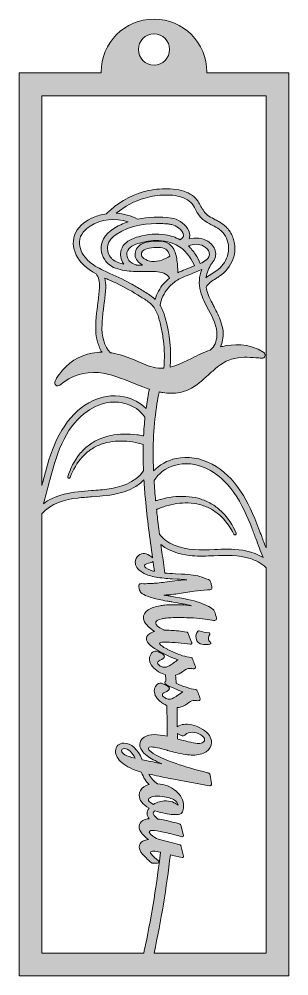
# Model space of a CAD drawing. Extents: x 1256 to 1744, y -1402 to 322.
import ezdxf

# ---------------------------------------------------------------- set-up
doc = ezdxf.new("R2010")
doc.units = 0
doc.header["$MEASUREMENT"] = 0
doc.layers.add('Layer 1', color=7, linetype='Continuous')

# ---------------------------------------------------------------- blocks, each defined once
blk = doc.blocks.new('block 2')
at = {"layer": 'Layer 1', "true_color": 0x333644}
h = blk.add_hatch(color=159, dxfattribs=at)
h.dxf.hatch_style = 2
edge = h.paths.add_edge_path()
edge.add_spline(control_points=[(1595.5, 225.5), (1595.5, 225.5), (1595.5, 226.7), (1595.5, 226.7), (1595.5, 279.5), (1552.7, 322.3), (1499.9, 322.3), (1447.1, 322.3), (1404.3, 279.5), (1404.3, 226.7), (1404.3, 226.7), (1404.3, 225.5), (1404.3, 225.5), (1404.3, 225.5), (1256.3, 225.5), (1256.3, 225.5), (1256.3, 225.5), (1256.3, -1401.9), (1256.3, -1401.9), (1256.3, -1401.9), (1743.5, -1401.9), (1743.5, -1401.9), (1743.5, -1401.9), (1743.5, 225.5), (1743.5, 225.5), (1743.5, 225.5), (1595.5, 225.5), (1595.5, 225.5)], knot_values=[0, 0, 0, 0, 1, 1, 1, 2, 2, 2, 3, 3, 3, 4, 4, 4, 5, 5, 5, 6, 6, 6, 7, 7, 7, 8, 8, 8, 9, 9, 9, 9], degree=3, periodic=1)
edge = h.paths.add_edge_path()
edge.add_spline(control_points=[(1499.9, 295.8), (1515.5, 295.8), (1528.1, 283.2), (1528.1, 267.6), (1528.1, 252), (1515.5, 239.4), (1499.9, 239.4), (1484.3, 239.4), (1471.7, 252), (1471.7, 267.6), (1471.7, 283.2), (1484.3, 295.8), (1499.9, 295.8)], knot_values=[0, 0, 0, 0, 1, 1, 1, 2, 2, 2, 3, 3, 3, 4, 4, 4, 4], degree=3, periodic=1)
edge = h.paths.add_edge_path()
edge.add_spline(control_points=[(1481.4, -1360.7), (1481.4, -1360.7), (1297.5, -1360.7), (1297.5, -1360.7), (1297.5, -1360.7), (1297.5, -569.1), (1297.5, -569.1), (1313.5, -550.3), (1340.5, -543.2), (1362.1, -540.7), (1370.4, -539.8), (1378.9, -539.2), (1387.1, -538.6), (1413.5, -536.8), (1440.7, -534.9), (1464.6, -521.1), (1471.1, -517.4), (1476.8, -513.1), (1481.7, -508.1), (1482.3, -519.6), (1483.2, -531.2), (1484.3, -542.7), (1487.5, -578), (1492.4, -613.7), (1497.3, -648.5), (1496.2, -647.5), (1494.6, -646.2), (1492, -644.4), (1487.5, -641.3), (1483.6, -640), (1480.1, -640.5), (1475.9, -641.1), (1472.3, -643.3), (1469.5, -647), (1466.7, -650.7), (1465.6, -654.7), (1466.2, -658.9), (1467.2, -665.5), (1472.6, -671.5), (1482.3, -676.8), (1487.3, -679.5), (1494.4, -681.7), (1503.8, -683.3), (1508, -684.1), (1512.8, -684.7), (1518.2, -685.2), (1522.5, -685.7), (1527.3, -686), (1532.8, -686.3), (1532.8, -686.3), (1541.5, -686.8), (1541.5, -686.8), (1548.1, -687.1), (1554, -687.6), (1559.2, -688.1), (1552.4, -688.4), (1545.2, -689), (1537.7, -690), (1531, -690.9), (1525, -691.7), (1519.7, -692.3), (1515, -692.9), (1510.4, -693.4), (1506, -693.9), (1503.1, -694.2), (1500.5, -694.4), (1498.4, -694.5), (1490.7, -695), (1485, -695.3), (1481.5, -695.2), (1476, -695), (1475.8, -695), (1475.6, -695.1), (1474.5, -695.2), (1473.7, -695.7), (1473.1, -696.5), (1472.4, -697.5), (1472.2, -698.7), (1472.4, -700.4), (1473.2, -705.2), (1474.3, -708.5), (1475.8, -710.5), (1477.4, -712.4), (1480.1, -714.3), (1484.3, -716.2), (1488.2, -718), (1493.2, -719.8), (1499.1, -721.5), (1501.5, -722.2), (1504.8, -722.9), (1509.3, -723.9), (1513.1, -724.6), (1517.8, -725.5), (1523.7, -726.6), (1526, -727), (1528.5, -727.4), (1531.2, -727.8), (1531.2, -727.8), (1532, -728), (1532, -728), (1546.7, -730.3), (1558.6, -732.6), (1567.4, -734.8), (1561.6, -734), (1555.3, -733.5), (1548.6, -733.3), (1539.8, -732.9), (1531.9, -732.9), (1525.3, -733.2), (1521.1, -733.5), (1517.6, -733.8), (1514.5, -734.3), (1513.4, -734.4), (1512.3, -734.6), (1511.3, -734.8), (1502.2, -736.4), (1494.9, -739), (1489.5, -742.3), (1483, -746.5), (1480.1, -751.6), (1481, -757.7), (1482.2, -765.8), (1488.8, -773.4), (1501, -781), (1497.3, -782), (1494.2, -783.5), (1491.6, -785.4), (1487.5, -788.5), (1485.7, -792), (1486.3, -795.8), (1487.2, -802), (1495.3, -809.1), (1511.8, -818.3), (1511.9, -818.4), (1512, -818.5), (1512.2, -818.6), (1514.5, -819.8), (1516.9, -821), (1519.2, -822.2), (1524, -824.5), (1528.9, -826.8), (1533.8, -828.8), (1537, -830.1), (1540.3, -831.3), (1543.5, -832.5), (1540.8, -834), (1537.8, -836), (1534.5, -838.4), (1534.2, -838.5), (1534, -838.7), (1533.7, -838.9), (1528.8, -842.5), (1524.8, -844.6), (1521.6, -845.3), (1521.4, -845.3), (1521.2, -845.4), (1520.9, -845.4), (1517.7, -845.9), (1514.5, -845.3), (1511.3, -843.5), (1508.3, -841.8), (1506.7, -840), (1506.4, -837.9), (1506.1, -836.1), (1507.8, -834.6), (1511.2, -833.2), (1515.1, -831.6), (1519.5, -829.3), (1519, -825.8), (1518.7, -824.1), (1517.3, -822.4), (1511.2, -819.5), (1505.1, -816.6), (1502.8, -816.5), (1501.5, -816.7), (1498.5, -817.1), (1496, -819.1), (1493.9, -822.6), (1492, -825.9), (1491.3, -829.4), (1491.9, -833.1), (1493.1, -840.9), (1498.6, -847.9), (1508.3, -853.8), (1512.4, -856.3), (1516.5, -858.2), (1520.6, -859.4), (1520.9, -863.1), (1521.1, -866.8), (1521.3, -870.6), (1520.1, -870.8), (1519.3, -871.8), (1519.5, -873), (1519.5, -873), (1519.7, -874.6), (1519.7, -874.6), (1519.8, -875.3), (1520.2, -875.9), (1520.8, -876.2), (1520.8, -876.2), (1521.2, -876.4), (1521.2, -876.4), (1521.7, -876.7), (1522.2, -876.9), (1522.7, -877.2), (1527.4, -879.7), (1532.3, -882), (1537.1, -884.1), (1542.2, -886.4), (1547.2, -888.4), (1552.1, -890.1), (1549.2, -891.8), (1546, -893.9), (1542.3, -896.5), (1540.8, -897.7), (1539.2, -898.7), (1537.7, -899.7), (1534.5, -901.6), (1531.8, -902.7), (1529.6, -903), (1528.1, -903.2), (1526.7, -903.2), (1525.2, -903), (1523.5, -902.7), (1521.8, -902.1), (1520, -901.1), (1517, -899.5), (1515.3, -897.6), (1515, -895.5), (1514.8, -893.8), (1516.4, -892.2), (1519.8, -890.8), (1522.5, -889.7), (1524.3, -888.7), (1525.5, -887.7), (1527.5, -886.1), (1527.8, -884.5), (1527.6, -883.4), (1527.4, -882.3), (1526.7, -881.3), (1525.3, -880.3), (1524.1, -879.4), (1522.3, -878.3), (1519.8, -877.1), (1513.7, -874.3), (1511.5, -874.1), (1510.2, -874.3), (1507.1, -874.7), (1504.6, -876.8), (1502.6, -880.2), (1500.7, -883.6), (1500, -887.1), (1500.5, -890.7), (1501.7, -898.6), (1507.2, -905.6), (1516.9, -911.4), (1518.9, -912.6), (1520.9, -913.7), (1523, -914.7), (1523.3, -924.5), (1523.5, -934.6), (1523.6, -944.9), (1523.7, -953.9), (1523.8, -962.2), (1523.7, -970.2), (1514.4, -968.2), (1506.8, -967.2), (1501, -967.2), (1493.3, -967.2), (1487, -968.8), (1482.1, -971.9), (1476.9, -975.3), (1474.3, -979.7), (1474.3, -985.1), (1474.3, -991.9), (1478.8, -998.8), (1487.6, -1005.5), (1493.2, -1009.8), (1502.1, -1014.5), (1514.2, -1019.7), (1507.1, -1018.2), (1497.6, -1016.3), (1485.8, -1013.9), (1485.8, -1013.9), (1478.7, -1012.5), (1478.7, -1012.5), (1469.9, -992.6), (1458.8, -982.5), (1445.7, -982.5), (1441.2, -982.5), (1437.5, -983.8), (1434.7, -986.3), (1431.9, -988.9), (1430.4, -992.3), (1430.4, -996.5), (1430.4, -1004.1), (1434.4, -1011.4), (1442.4, -1018.2), (1449.9, -1024.7), (1461.5, -1030.2), (1477, -1034.7), (1480.9, -1044.5), (1485.6, -1052), (1491.1, -1057.1), (1487.5, -1058), (1484.4, -1059.4), (1481.7, -1061.2), (1476.1, -1064.9), (1473.2, -1070), (1473.2, -1076.1), (1473.2, -1085), (1479.2, -1093), (1490.9, -1099.8), (1488.5, -1102.9), (1487.3, -1106.1), (1487.3, -1109.3), (1487.3, -1111), (1487.9, -1113), (1489.1, -1115.6), (1489.6, -1116.6), (1490.2, -1117.6), (1491, -1118.7), (1486.4, -1119.1), (1482.6, -1120.2), (1479.6, -1122), (1475.2, -1124.6), (1473, -1128.1), (1473, -1132.4), (1473, -1136.8), (1474.9, -1141.3), (1478.5, -1145.7), (1481.2, -1148.9), (1484.9, -1152.5), (1489.7, -1156.3), (1485.8, -1156.8), (1482.5, -1157.8), (1479.8, -1159.2), (1475.5, -1161.6), (1473.2, -1165.2), (1473.2, -1169.7), (1473.2, -1173.5), (1475.1, -1177.7), (1478.9, -1182.3), (1482.4, -1186.5), (1487.9, -1191.8), (1495.2, -1198), (1495.5, -1198.4), (1496, -1198.5), (1496.6, -1198.5), (1496.6, -1198.5), (1506.5, -1198.5), (1506.5, -1198.5), (1507.4, -1198.5), (1508.3, -1198), (1508.6, -1197.1), (1508.9, -1196.3), (1508.6, -1195.3), (1507.9, -1194.7), (1507.9, -1194.7), (1501.1, -1188.8), (1501.1, -1188.8), (1494.1, -1182.8), (1493.6, -1180.3), (1493.6, -1179.7), (1493.6, -1178.1), (1495.6, -1177.3), (1499.6, -1177.3), (1501.9, -1177.3), (1506, -1178), (1511.6, -1179.2), (1505.2, -1234.9), (1496.1, -1291), (1484.6, -1346.1), (1483.5, -1350.9), (1482.5, -1355.8), (1481.4, -1360.7)], knot_values=[0, 0, 0, 0, 1, 1, 1, 2, 2, 2, 3, 3, 3, 4, 4, 4, 5, 5, 5, 6, 6, 6, 7, 7, 7, 8, 8, 8, 9, 9, 9, 10, 10, 10, 11, 11, 11, 12, 12, 12, 13, 13, 13, 14, 14, 14, 15, 15, 15, 16, 16, 16, 17, 17, 17, 18, 18, 18, 19, 19, 19, 20, 20, 20, 21, 21, 21, 22, 22, 22, 23, 23, 23, 24, 24, 24, 25, 25, 25, 26, 26, 26, 27, 27, 27, 28, 28, 28, 29, 29, 29, 30, 30, 30, 31, 31, 31, 32, 32, 32, 33, 33, 33, 34, 34, 34, 35, 35, 35, 36, 36, 36, 37, 37, 37, 38, 38, 38, 39, 39, 39, 40, 40, 40, 41, 41, 41, 42, 42, 42, 43, 43, 43, 44, 44, 44, 45, 45, 45, 46, 46, 46, 47, 47, 47, 48, 48, 48, 49, 49, 49, 50, 50, 50, 51, 51, 51, 52, 52, 52, 53, 53, 53, 54, 54, 54, 55, 55, 55, 56, 56, 56, 57, 57, 57, 58, 58, 58, 59, 59, 59, 60, 60, 60, 61, 61, 61, 62, 62, 62, 63, 63, 63, 64, 64, 64, 65, 65, 65, 66, 66, 66, 67, 67, 67, 68, 68, 68, 69, 69, 69, 70, 70, 70, 71, 71, 71, 72, 72, 72, 73, 73, 73, 74, 74, 74, 75, 75, 75, 76, 76, 76, 77, 77, 77, 78, 78, 78, 79, 79, 79, 80, 80, 80, 81, 81, 81, 82, 82, 82, 83, 83, 83, 84, 84, 84, 85, 85, 85, 86, 86, 86, 87, 87, 87, 88, 88, 88, 89, 89, 89, 90, 90, 90, 91, 91, 91, 92, 92, 92, 93, 93, 93, 94, 94, 94, 95, 95, 95, 96, 96, 96, 97, 97, 97, 98, 98, 98, 99, 99, 99, 100, 100, 100, 101, 101, 101, 102, 102, 102, 103, 103, 103, 104, 104, 104, 105, 105, 105, 106, 106, 106, 107, 107, 107, 108, 108, 108, 109, 109, 109, 110, 110, 110, 111, 111, 111, 112, 112, 112, 113, 113, 113, 114, 114, 114, 115, 115, 115, 116, 116, 116, 117, 117, 117, 118, 118, 118, 119, 119, 119, 120, 120, 120, 121, 121, 121, 122, 122, 122, 123, 123, 123, 124, 124, 124, 125, 125, 125, 125], degree=3, periodic=1)
edge = h.paths.add_edge_path()
edge.add_spline(control_points=[(1345.5, -504.9), (1346.6, -505.2), (1347.8, -504.7), (1348.2, -503.6), (1353.8, -489.4), (1361.2, -477.1), (1370.2, -467.1), (1375.5, -461.4), (1380.7, -456.9), (1386, -453.3), (1391.8, -449.5), (1398.1, -446.3), (1404.6, -443.9), (1410.6, -441.6), (1417.4, -439.9), (1424.7, -439), (1431.4, -438.1), (1438.4, -437.8), (1445.5, -438.1), (1452.3, -438.4), (1459.3, -439.3), (1466.3, -440.6), (1469.3, -441.3), (1472.9, -442), (1476.5, -443), (1477.8, -443.4), (1479.1, -443.8), (1480.5, -444.2), (1480.1, -459.3), (1480.3, -475.3), (1480.9, -491.7), (1466, -514.2), (1435.8, -521.8), (1419, -524.4), (1408.4, -526), (1397.4, -526.7), (1386.8, -527.4), (1379, -527.9), (1370.9, -528.4), (1363, -529.3), (1344.2, -531.3), (1329.3, -535.2), (1316.2, -541.4), (1310.4, -544.1), (1305, -547.4), (1300.1, -551.1), (1303.7, -539.2), (1306.9, -527), (1310, -515.2), (1310.9, -511.4), (1311.9, -507.6), (1312.9, -503.9), (1318.7, -482.2), (1325.8, -457.2), (1337.4, -434.6), (1348.6, -413), (1362.6, -396.1), (1379.2, -384.6), (1390.4, -376.7), (1407.7, -367.8), (1428.4, -367.8), (1430.7, -367.8), (1433.1, -367.9), (1435.5, -368.2), (1454.7, -370), (1472.1, -379.3), (1482.1, -393.1), (1482.7, -393.8), (1483.2, -394.6), (1483.6, -395.3), (1482.5, -406.4), (1481.6, -417.6), (1481.1, -428.8), (1480.7, -428.8), (1480.3, -428.7), (1479.9, -428.6), (1476, -427.8), (1472, -427.2), (1468.6, -426.7), (1460.8, -425.7), (1453.1, -425.2), (1445.7, -425.4), (1429, -425.7), (1413.9, -428.9), (1400.8, -434.7), (1393.8, -437.8), (1387.2, -441.7), (1381, -446.4), (1375.4, -450.8), (1370.1, -456), (1364.7, -462.5), (1356, -473.7), (1349, -487), (1344.2, -502.1), (1343.8, -503.3), (1344.4, -504.5), (1345.5, -504.9)], knot_values=[0, 0, 0, 0, 1, 1, 1, 2, 2, 2, 3, 3, 3, 4, 4, 4, 5, 5, 5, 6, 6, 6, 7, 7, 7, 8, 8, 8, 9, 9, 9, 10, 10, 10, 11, 11, 11, 12, 12, 12, 13, 13, 13, 14, 14, 14, 15, 15, 15, 16, 16, 16, 17, 17, 17, 18, 18, 18, 19, 19, 19, 20, 20, 20, 21, 21, 21, 22, 22, 22, 23, 23, 23, 24, 24, 24, 25, 25, 25, 26, 26, 26, 27, 27, 27, 28, 28, 28, 29, 29, 29, 30, 30, 30, 31, 31, 31, 32, 32, 32, 32], degree=3, periodic=1)
edge = h.paths.add_edge_path()
edge.add_spline(control_points=[(1613.5, -247.9), (1613, -259), (1608.8, -268.4), (1601.9, -273.6), (1601.6, -273.8), (1601.4, -274), (1601.2, -274.2), (1595.9, -276.1), (1590.5, -278.3), (1584.6, -281), (1578.9, -283.6), (1573.1, -286.4), (1567.6, -289.2), (1560.8, -292.6), (1553.8, -296), (1546.8, -299), (1540.6, -301.7), (1534.8, -303.6), (1529.3, -304.9), (1531.3, -274.8), (1528.3, -245), (1520.3, -216.3), (1518.7, -210.4), (1516.2, -202.6), (1512.2, -195.5), (1511.9, -194.9), (1511.6, -194.4), (1511.2, -193.9), (1512.5, -182.6), (1517.7, -171.3), (1525.8, -162), (1530.1, -157), (1535, -152.8), (1540.2, -149.3), (1546.4, -145.3), (1553.3, -142.4), (1560.5, -139.5), (1560.5, -139.5), (1561.7, -139), (1561.7, -139), (1569.3, -135.9), (1576.9, -132.8), (1584.5, -129.7), (1585, -129.5), (1585.5, -129.3), (1586, -129.1), (1583.6, -135.5), (1582.2, -141.6), (1581.8, -147.6), (1580.8, -162), (1586, -175.6), (1589.9, -184.6), (1592.4, -190.2), (1595.4, -195.9), (1598.3, -201.4), (1606.1, -216.1), (1614.2, -231.3), (1613.5, -247.9)], knot_values=[0, 0, 0, 0, 1, 1, 1, 2, 2, 2, 3, 3, 3, 4, 4, 4, 5, 5, 5, 6, 6, 6, 7, 7, 7, 8, 8, 8, 9, 9, 9, 10, 10, 10, 11, 11, 11, 12, 12, 12, 13, 13, 13, 14, 14, 14, 15, 15, 15, 16, 16, 16, 17, 17, 17, 18, 18, 18, 19, 19, 19, 19], degree=3, periodic=1)
edge = h.paths.add_edge_path()
edge.add_spline(control_points=[(1444.7, -118.3), (1444.8, -118.5), (1445, -118.7), (1445.2, -119), (1438.9, -117.7), (1433.7, -115.9), (1429.6, -113.6), (1428.6, -113.1), (1427.7, -112.6), (1426.9, -112), (1426.9, -112), (1426.6, -111.8), (1426.6, -111.8), (1426.4, -111.6), (1426.1, -111.5), (1425.9, -111.3), (1425.9, -111.3), (1425.8, -111.2), (1425.7, -111.1), (1425.7, -111.1), (1425.7, -111.1), (1425.6, -111.1), (1425.6, -111.1), (1425.4, -110.9), (1425.4, -110.9), (1425.3, -110.8), (1425.2, -110.7), (1424.9, -110.4), (1424.2, -109.9), (1423.5, -109.3), (1422.9, -108.6), (1422.6, -108.2), (1422.2, -107.9), (1421.9, -107.4), (1421.8, -107.3), (1421.5, -107), (1421.3, -106.8), (1421.3, -106.7), (1421.3, -106.7), (1421.2, -106.6), (1418.7, -103.3), (1417.4, -100.2), (1416.5, -95.6), (1415.4, -89.9), (1416.1, -84.3), (1418.3, -79.8), (1421.1, -74.5), (1425.4, -69.8), (1431.3, -65.9), (1458.1, -48.1), (1490.6, -45.3), (1513.1, -46.1), (1516.7, -46.2), (1520.4, -46.5), (1524.1, -46.8), (1524.1, -46.8), (1525.2, -46.9), (1525.2, -46.9), (1527.6, -47.1), (1529.9, -47.3), (1532.1, -47.9), (1536.2, -48.9), (1540.4, -51), (1544.1, -53.9), (1546.1, -55.5), (1547.9, -57.2), (1549.4, -59.1), (1549.8, -59.5), (1550.5, -60.4), (1551.1, -61.4), (1551.3, -61.8), (1551.6, -62.2), (1551.8, -62.6), (1551.8, -62.6), (1552, -63.1), (1552, -63.1), (1552, -63.1), (1552.1, -63.2), (1552.1, -63.3), (1552.2, -63.4), (1552.2, -63.5), (1552.3, -63.6), (1552.3, -63.7), (1552.3, -63.7), (1552.3, -63.7), (1552.6, -64.6), (1552.9, -65.5), (1553, -66.4), (1553, -66.4), (1553, -66.5), (1553, -66.5), (1553.1, -66.7), (1553.1, -66.8), (1553.1, -67.1), (1553.1, -67.3), (1553.1, -67.4), (1553.1, -67.6), (1553.1, -67.6), (1553.1, -67.8), (1553.1, -67.8), (1553.1, -67.9), (1553, -68.1), (1553, -68.2), (1553, -68.3), (1553, -68.4), (1553, -68.4), (1553, -68.6), (1552.9, -68.8), (1552.9, -69), (1552.9, -69), (1552.7, -69.5), (1552.7, -69.5), (1552.7, -69.7), (1552.6, -69.8), (1552.6, -70), (1552.2, -70.7), (1551.8, -71.4), (1551.3, -71.9), (1550.2, -73.2), (1548.9, -74.2), (1547, -75.3), (1538.9, -70.8), (1529.9, -67.8), (1520.5, -66.4), (1505.4, -64), (1488.9, -65.2), (1471.7, -70), (1463, -72.4), (1456.1, -75.6), (1450.9, -79.5), (1445.7, -83.4), (1442.3, -88.1), (1440.6, -93.6), (1438, -101.7), (1439.6, -111.1), (1444.7, -118.3)], knot_values=[0, 0, 0, 0, 1, 1, 1, 2, 2, 2, 3, 3, 3, 4, 4, 4, 5, 5, 5, 6, 6, 6, 7, 7, 7, 8, 8, 8, 9, 9, 9, 10, 10, 10, 11, 11, 11, 12, 12, 12, 13, 13, 13, 14, 14, 14, 15, 15, 15, 16, 16, 16, 17, 17, 17, 18, 18, 18, 19, 19, 19, 20, 20, 20, 21, 21, 21, 22, 22, 22, 23, 23, 23, 24, 24, 24, 25, 25, 25, 26, 26, 26, 27, 27, 27, 28, 28, 28, 29, 29, 29, 30, 30, 30, 31, 31, 31, 32, 32, 32, 33, 33, 33, 34, 34, 34, 35, 35, 35, 36, 36, 36, 37, 37, 37, 38, 38, 38, 39, 39, 39, 40, 40, 40, 41, 41, 41, 42, 42, 42, 43, 43, 43, 44, 44, 44, 45, 45, 45, 45], degree=3, periodic=1)
edge = h.paths.add_edge_path()
edge.add_spline(control_points=[(1451.1, -98.2), (1453.4, -88.1), (1465.1, -83.7), (1473.8, -81.2), (1491.2, -76.3), (1524.1, -70.8), (1549.6, -90.4), (1554.7, -94.3), (1559.4, -99.4), (1564.1, -106.2), (1567.2, -110.8), (1571, -116.3), (1573, -122.2), (1573, -122.2), (1568, -124.2), (1568, -124.2), (1562.9, -126.3), (1557.8, -128.3), (1552.8, -130.4), (1548.8, -132.1), (1545.6, -133.5), (1542.7, -135), (1542.8, -130.3), (1542.7, -125.6), (1542.3, -121), (1542, -117.6), (1541.6, -113.8), (1540.9, -109.9), (1540.3, -105.9), (1539.4, -101.7), (1538, -97.8), (1535.6, -90.3), (1531, -84.8), (1525, -81.6), (1520, -79), (1513.9, -77.7), (1506.4, -77.6), (1506.4, -77.6), (1505.4, -77.6), (1505.4, -77.6), (1498.4, -77.6), (1492, -78.4), (1486.2, -79.8), (1480.5, -81.1), (1472.8, -84.4), (1468.4, -91.9), (1464.3, -99), (1464.9, -107), (1470, -113.5), (1472.4, -116.5), (1475.6, -119.1), (1479.3, -121.1), (1475.9, -121.1), (1472.4, -121.1), (1469, -121.1), (1468.6, -120.9), (1468.2, -120.7), (1467.8, -120.6), (1462.3, -119.3), (1457.6, -116.5), (1454.5, -112.6), (1451.3, -108.5), (1450, -103), (1451.1, -98.2)], knot_values=[0, 0, 0, 0, 1, 1, 1, 2, 2, 2, 3, 3, 3, 4, 4, 4, 5, 5, 5, 6, 6, 6, 7, 7, 7, 8, 8, 8, 9, 9, 9, 10, 10, 10, 11, 11, 11, 12, 12, 12, 13, 13, 13, 14, 14, 14, 15, 15, 15, 16, 16, 16, 17, 17, 17, 18, 18, 18, 19, 19, 19, 20, 20, 20, 21, 21, 21, 21], degree=3, periodic=1)
edge = h.paths.add_edge_path()
edge.add_spline(control_points=[(1599.5, -98.1), (1601.3, -103.9), (1597.6, -108.6), (1595.2, -111), (1595.1, -111.1), (1595, -111.2), (1594.9, -111.2), (1594.8, -111.4), (1594.6, -111.6), (1594.4, -111.7), (1591.3, -114.4), (1587.4, -116.3), (1583.5, -118), (1581.4, -112.2), (1578.1, -106.8), (1574.7, -101.8), (1570.5, -95.4), (1566.5, -90.4), (1562.2, -86.4), (1571, -82.4), (1581.1, -82.5), (1589.1, -86.7), (1589.1, -86.7), (1589.1, -86.7), (1589.1, -86.7), (1594.4, -89.4), (1598.2, -93.6), (1599.5, -98.1)], knot_values=[0, 0, 0, 0, 1, 1, 1, 2, 2, 2, 3, 3, 3, 4, 4, 4, 5, 5, 5, 6, 6, 6, 7, 7, 7, 8, 8, 8, 9, 9, 9, 9], degree=3, periodic=1)
edge = h.paths.add_edge_path()
edge.add_spline(control_points=[(1477.4, -99.1), (1479.2, -94.3), (1484.2, -92.1), (1488, -91), (1492.5, -89.8), (1497.7, -89.1), (1504.3, -89), (1504.8, -89), (1505.3, -89), (1505.8, -89), (1509.6, -89), (1514.2, -89.3), (1518.3, -91), (1522.3, -92.7), (1525.2, -95.7), (1526.8, -100), (1527.4, -101.5), (1527.9, -103.1), (1528.4, -105), (1520.3, -109.7), (1508.5, -115.5), (1496.1, -114.4), (1490.7, -114), (1485.7, -112.1), (1481.8, -109.2), (1479.4, -107.4), (1475.7, -103.7), (1477.4, -99.1)], knot_values=[0, 0, 0, 0, 1, 1, 1, 2, 2, 2, 3, 3, 3, 4, 4, 4, 5, 5, 5, 6, 6, 6, 7, 7, 7, 8, 8, 8, 9, 9, 9, 9], degree=3, periodic=1)
edge = h.paths.add_edge_path()
edge.add_spline(control_points=[(1603.6, -118.6), (1604.1, -118.1), (1604.6, -117.6), (1605.1, -117), (1610.7, -110.5), (1612.7, -102.5), (1610.4, -95), (1608.5, -88.3), (1603.6, -82.3), (1596.9, -78), (1587.3, -72), (1574.6, -70.6), (1563.2, -73.9), (1563.5, -73.2), (1563.7, -72.4), (1563.9, -71.7), (1565.2, -66.4), (1564, -60.6), (1560.6, -55.2), (1554.3, -45.2), (1542.9, -37.8), (1531.6, -36.3), (1510.6, -33.5), (1489.4, -34.1), (1470.4, -38.1), (1458.6, -31.8), (1445.3, -28.2), (1431.7, -27.6), (1446.8, -15), (1464.7, -5.5), (1483.8, -0.1), (1495.5, 3.3), (1507.4, 5.1), (1519.2, 5.3), (1533.3, 5.5), (1544.1, 3.9), (1553.3, 0.4), (1558.5, -1.6), (1563, -4.5), (1566.4, -8), (1569.9, -11.6), (1572.4, -16.1), (1574.8, -20.6), (1575.2, -21.4), (1575.7, -22.2), (1576.1, -23.1), (1579.9, -30.1), (1583.6, -34.8), (1588, -38.5), (1593, -42.6), (1598.6, -45.6), (1603.4, -48.2), (1603.4, -48.2), (1604.8, -48.9), (1604.8, -48.9), (1609.4, -51.3), (1614.1, -53.8), (1618.3, -56.9), (1622.4, -59.9), (1626, -64), (1628.8, -68.8), (1634.3, -78.3), (1636, -90), (1633.5, -100.7), (1631.1, -111.5), (1624.8, -121.5), (1615.9, -128.7), (1612.6, -131.4), (1608.8, -133.7), (1605.2, -136), (1601.3, -138.4), (1597.4, -140.9), (1593.7, -143.9), (1595.3, -134.2), (1599.7, -125.5), (1603.6, -118.6)], knot_values=[0, 0, 0, 0, 1, 1, 1, 2, 2, 2, 3, 3, 3, 4, 4, 4, 5, 5, 5, 6, 6, 6, 7, 7, 7, 8, 8, 8, 9, 9, 9, 10, 10, 10, 11, 11, 11, 12, 12, 12, 13, 13, 13, 14, 14, 14, 15, 15, 15, 16, 16, 16, 17, 17, 17, 18, 18, 18, 19, 19, 19, 20, 20, 20, 21, 21, 21, 22, 22, 22, 23, 23, 23, 24, 24, 24, 25, 25, 25, 25], degree=3, periodic=1)
edge = h.paths.add_edge_path()
edge.add_spline(control_points=[(1453, -42.9), (1448.4, -44.5), (1444, -46.2), (1439.8, -48.2), (1428.1, -53.6), (1412, -62.7), (1406.3, -79.4), (1402.4, -90.6), (1405.1, -104.7), (1413, -114.4), (1418.6, -121.3), (1427.2, -126.3), (1438.6, -129.1), (1449.5, -131.8), (1460.6, -132.3), (1470.1, -132.4), (1474.1, -132.5), (1478.1, -132.4), (1482, -132.4), (1487.6, -132.3), (1493.4, -132.3), (1499, -132.5), (1509.1, -132.9), (1520.1, -134.3), (1525.8, -141.3), (1526.4, -142.1), (1527.1, -143.3), (1527.6, -144.6), (1523.9, -147.5), (1520.6, -150.8), (1517.6, -154.1), (1510.2, -162.7), (1504.8, -172.5), (1502, -182.8), (1500.4, -181.4), (1498.8, -180), (1497, -178.6), (1490.9, -173.9), (1484, -169.7), (1478, -166), (1471.3, -161.9), (1464.4, -157.8), (1457.5, -154.1), (1443.6, -146.5), (1429.1, -140), (1415.1, -133.6), (1410.9, -131.7), (1406.5, -129.7), (1402, -127.3), (1401.6, -127), (1401.2, -126.8), (1400.7, -126.6), (1391, -121.5), (1383.9, -116.3), (1378.4, -110.5), (1369.7, -101.1), (1365, -89.7), (1365.4, -79.1), (1365.9, -65.5), (1376, -56.3), (1384.4, -50.9), (1404.3, -38.2), (1430.1, -35.3), (1453, -42.9)], knot_values=[0, 0, 0, 0, 1, 1, 1, 2, 2, 2, 3, 3, 3, 4, 4, 4, 5, 5, 5, 6, 6, 6, 7, 7, 7, 8, 8, 8, 9, 9, 9, 10, 10, 10, 11, 11, 11, 12, 12, 12, 13, 13, 13, 14, 14, 14, 15, 15, 15, 16, 16, 16, 17, 17, 17, 18, 18, 18, 19, 19, 19, 20, 20, 20, 21, 21, 21, 21], degree=3, periodic=1)
edge = h.paths.add_edge_path()
edge.add_spline(control_points=[(1406, -227.6), (1406.4, -218.6), (1407.5, -209.5), (1408.5, -200.7), (1408.8, -198.7), (1409, -196.7), (1409.3, -194.7), (1409.6, -191.9), (1410, -189.1), (1410.3, -186.3), (1411.4, -178.4), (1412.4, -170.2), (1412.8, -162.1), (1413.1, -155.6), (1412.5, -149.6), (1411.1, -144.3), (1413.6, -145.4), (1416, -146.5), (1418.5, -147.6), (1423.6, -149.8), (1428.5, -152), (1433.2, -154.3), (1447.5, -161.2), (1461.5, -169), (1475, -177.5), (1475, -177.5), (1476.6, -178.5), (1476.6, -178.5), (1482.3, -182.1), (1488.3, -185.8), (1493.3, -190.2), (1498.4, -194.6), (1502.3, -200.1), (1505.2, -206.8), (1508, -213.4), (1509.8, -220.6), (1511.6, -227.9), (1513.5, -235.7), (1515, -243.7), (1516.1, -251.7), (1518.4, -267.3), (1519.1, -283.5), (1518.3, -299.8), (1518.1, -302), (1518, -304.3), (1517.8, -306.8), (1514.5, -307), (1511.2, -307), (1507.9, -306.7), (1495.5, -305.6), (1483.6, -300.3), (1472.1, -295.2), (1472.1, -295.2), (1470.7, -294.5), (1470.7, -294.5), (1458.5, -289.1), (1445.2, -283.7), (1430.8, -280.6), (1427.6, -280), (1424.4, -279.4), (1421.2, -279), (1410.2, -267.4), (1405.1, -250.2), (1406, -227.6)], knot_values=[0, 0, 0, 0, 1, 1, 1, 2, 2, 2, 3, 3, 3, 4, 4, 4, 5, 5, 5, 6, 6, 6, 7, 7, 7, 8, 8, 8, 9, 9, 9, 10, 10, 10, 11, 11, 11, 12, 12, 12, 13, 13, 13, 14, 14, 14, 15, 15, 15, 16, 16, 16, 17, 17, 17, 18, 18, 18, 19, 19, 19, 20, 20, 20, 21, 21, 21, 21], degree=3, periodic=1)
edge = h.paths.add_edge_path()
edge.add_spline(control_points=[(1648.2, -604), (1641.8, -589.5), (1633.5, -576.9), (1623.5, -566.6), (1617.6, -560.8), (1611.8, -556.1), (1605.7, -552.4), (1599.1, -548.4), (1592.1, -545.1), (1584.8, -542.8), (1571.2, -538.4), (1555.9, -536.8), (1539.2, -538.2), (1531.8, -538.8), (1524.2, -540.1), (1516.5, -541.9), (1513.2, -542.7), (1509.3, -543.8), (1505.5, -545), (1504.6, -545.3), (1503.8, -545.6), (1502.9, -545.8), (1501.7, -533), (1500.7, -521), (1500, -509.4), (1507.9, -496.5), (1521, -486.7), (1537, -481.9), (1555.2, -476.4), (1575.8, -478.4), (1594.9, -487.5), (1613.4, -496.3), (1630.4, -511.2), (1644.1, -530.5), (1658.7, -551.2), (1668.6, -574.4), (1676.3, -594.3), (1678.8, -600.8), (1681.3, -607.3), (1683.8, -613.8), (1688, -625.1), (1692.4, -636.7), (1697.1, -648.1), (1678.5, -636.7), (1656, -633.5), (1639.7, -633), (1637.1, -632.9), (1634.5, -632.9), (1631.8, -632.9), (1624.2, -632.9), (1616.5, -633.2), (1609, -633.5), (1584.7, -634.5), (1559.5, -635.5), (1536.6, -625.8), (1525.4, -621), (1516.2, -614.2), (1509.8, -606), (1508.1, -592.6), (1506.7, -581.4), (1505.5, -571), (1505.2, -567.8), (1504.9, -564.6), (1504.5, -561.5), (1504.9, -561.3), (1505.3, -561.1), (1505.6, -561), (1507.2, -560.3), (1508.8, -559.6), (1510.4, -559), (1513.5, -557.8), (1516.6, -556.7), (1520.3, -555.5), (1527.1, -553.4), (1534, -551.9), (1540.7, -550.9), (1547.8, -549.8), (1554.8, -549.3), (1561.5, -549.5), (1568.9, -549.8), (1575.8, -550.7), (1582.1, -552.3), (1588.7, -554), (1595.3, -556.5), (1601.5, -559.8), (1607.1, -562.8), (1612.7, -566.7), (1618.6, -571.8), (1628.6, -580.9), (1637.2, -592.3), (1644.3, -605.8), (1644.8, -606.9), (1646.1, -607.3), (1647.2, -606.8), (1648.2, -606.3), (1648.7, -605), (1648.2, -604)], knot_values=[0, 0, 0, 0, 1, 1, 1, 2, 2, 2, 3, 3, 3, 4, 4, 4, 5, 5, 5, 6, 6, 6, 7, 7, 7, 8, 8, 8, 9, 9, 9, 10, 10, 10, 11, 11, 11, 12, 12, 12, 13, 13, 13, 14, 14, 14, 15, 15, 15, 16, 16, 16, 17, 17, 17, 18, 18, 18, 19, 19, 19, 20, 20, 20, 21, 21, 21, 22, 22, 22, 23, 23, 23, 24, 24, 24, 25, 25, 25, 26, 26, 26, 27, 27, 27, 28, 28, 28, 29, 29, 29, 30, 30, 30, 31, 31, 31, 32, 32, 32, 32], degree=3, periodic=1)
edge = h.paths.add_edge_path()
edge.add_spline(control_points=[(1500.8, -672.8), (1499.3, -672.5), (1497.8, -672.1), (1496.5, -671.7), (1484.8, -668), (1483.2, -664.8), (1483, -663.6), (1482.8, -662.6), (1483, -661.8), (1483.6, -661.1), (1484, -660.7), (1485.2, -659.6), (1489.8, -658.3), (1495.1, -656.8), (1496.5, -656.2), (1497.1, -655.8), (1497.6, -655.6), (1497.9, -655.3), (1498.2, -655), (1498.7, -658.2), (1499.1, -661.4), (1499.6, -664.6), (1499.6, -664.6), (1500.8, -672.8), (1500.8, -672.8)], knot_values=[0, 0, 0, 0, 1, 1, 1, 2, 2, 2, 3, 3, 3, 4, 4, 4, 5, 5, 5, 6, 6, 6, 7, 7, 7, 8, 8, 8, 8], degree=3, periodic=1)
edge = h.paths.add_edge_path()
edge.add_spline(control_points=[(1465.7, -1009.6), (1457.7, -1007.6), (1451.6, -1005.6), (1447.5, -1003.5), (1443.3, -1001.3), (1441.2, -998.9), (1441.2, -996.3), (1441.2, -995.2), (1441.6, -994.3), (1442.5, -993.5), (1443.6, -992.6), (1444.9, -992.2), (1446.5, -992.2), (1449.7, -992.2), (1453.3, -994), (1457.2, -997.7), (1460.4, -1000.7), (1463.3, -1004.7), (1465.7, -1009.6)], knot_values=[0, 0, 0, 0, 1, 1, 1, 2, 2, 2, 3, 3, 3, 4, 4, 4, 5, 5, 5, 6, 6, 6, 6], degree=3, periodic=1)
edge = h.paths.add_edge_path()
edge.add_spline(control_points=[(1493.5, -1080.2), (1496.4, -1078.8), (1500.7, -1078.1), (1506.2, -1078.1), (1511.9, -1078.1), (1517.3, -1078.7), (1522.1, -1079.7), (1525.9, -1080.5), (1529.6, -1081.7), (1532.9, -1083.1), (1533.8, -1083.5), (1534.5, -1083.9), (1535.3, -1084.3), (1540.2, -1086.9), (1542.9, -1090.1), (1543.3, -1094.1), (1541.2, -1092.4), (1539, -1091), (1536.6, -1089.9), (1532.1, -1087.7), (1527.2, -1086.6), (1522, -1086.5), (1521.7, -1086.5), (1521.4, -1086.5), (1521.1, -1086.5), (1513.3, -1086.5), (1505.8, -1088.6), (1499, -1092.8), (1490.8, -1088.4), (1489.9, -1085.5), (1489.9, -1084.5), (1489.9, -1083.4), (1490.2, -1081.7), (1493.5, -1080.2)], knot_values=[0, 0, 0, 0, 1, 1, 1, 2, 2, 2, 3, 3, 3, 4, 4, 4, 5, 5, 5, 6, 6, 6, 7, 7, 7, 8, 8, 8, 9, 9, 9, 10, 10, 10, 11, 11, 11, 11], degree=3, periodic=1)
edge = h.paths.add_edge_path()
edge.add_spline(control_points=[(1702.3, -1360.7), (1702.3, -1360.7), (1500.1, -1360.7), (1500.1, -1360.7), (1512.6, -1302.5), (1522.5, -1242.9), (1529.4, -1183.5), (1535.3, -1185), (1542.4, -1186.7), (1550.6, -1188.8), (1551.4, -1189), (1552.2, -1188.8), (1552.7, -1188.3), (1553.2, -1187.7), (1553.4, -1186.9), (1553.3, -1186.2), (1553.3, -1186.2), (1548.5, -1167.1), (1548.5, -1167.1), (1548.3, -1166.3), (1547.7, -1165.7), (1546.9, -1165.5), (1546.9, -1165.5), (1509.9, -1156.3), (1509.9, -1156.3), (1506.6, -1155.5), (1502.5, -1153.4), (1497.9, -1150), (1492.1, -1145.7), (1491.4, -1143.4), (1491.4, -1142.7), (1491.4, -1141.9), (1491.4, -1139.8), (1497.6, -1139.8), (1501.5, -1139.8), (1508.2, -1140.8), (1517.3, -1142.8), (1521.5, -1143.7), (1526.1, -1144.8), (1530.9, -1146.1), (1536.5, -1147.5), (1542.9, -1149.2), (1550.4, -1151.3), (1551.2, -1151.5), (1552, -1151.3), (1552.5, -1150.7), (1553.1, -1150.2), (1553.3, -1149.4), (1553.1, -1148.7), (1553.1, -1148.7), (1548.5, -1130), (1548.5, -1130), (1548.3, -1129.2), (1547.7, -1128.6), (1547, -1128.4), (1542.1, -1126.9), (1537.7, -1125.7), (1533.6, -1124.6), (1528.7, -1123.4), (1524, -1122.3), (1519.7, -1121.4), (1515.2, -1120.5), (1511, -1119.8), (1507.1, -1119.3), (1499.4, -1113.6), (1498.5, -1110.6), (1498.5, -1109.5), (1498.5, -1107.8), (1499.4, -1106.1), (1501, -1104.4), (1507.9, -1106.5), (1514.4, -1108.1), (1520.2, -1109.2), (1525.2, -1110.1), (1530, -1110.8), (1534.3, -1111.1), (1539.4, -1111.4), (1543.5, -1111.4), (1546.4, -1110.6), (1548.4, -1110), (1550.1, -1108.5), (1551.4, -1106.2), (1552.7, -1104), (1553.3, -1100.8), (1553.3, -1096.4), (1553.3, -1085.3), (1548.3, -1075.6), (1538.5, -1067.7), (1538.4, -1067.7), (1538.4, -1067.6), (1538.3, -1067.6), (1534, -1064.1), (1529.3, -1061.4), (1524.2, -1059.5), (1518.7, -1057.3), (1512.7, -1056.1), (1506.2, -1055.8), (1499.2, -1051), (1494, -1045.1), (1490.6, -1038.1), (1503.9, -1041.1), (1514.6, -1043.3), (1522.3, -1044.7), (1522.3, -1044.7), (1581.1, -1055.6), (1581.1, -1055.6), (1581.1, -1055.6), (1600, -1059.4), (1600, -1059.4), (1601, -1059.6), (1601.9, -1059.3), (1602.6, -1058.7), (1603.4, -1058), (1603.8, -1057), (1603.8, -1055.7), (1603.8, -1055.4), (1603.8, -1054.9), (1602.8, -1047.7), (1601.8, -1041), (1601.2, -1039.3), (1600.8, -1038.5), (1600, -1037.1), (1598.6, -1036.2), (1596.4, -1035.7), (1575.4, -1030.7), (1556.4, -1025.2), (1539.8, -1019.3), (1535, -1017.6), (1530.4, -1015.9), (1526, -1014.2), (1524, -1013.4), (1522.1, -1012.6), (1520.2, -1011.8), (1492.6, -1000.3), (1489.7, -994.1), (1489.7, -991.9), (1489.7, -991.3), (1489.7, -989.4), (1495.3, -989.4), (1500.7, -989.4), (1510.2, -991.4), (1523.6, -995.2), (1524.1, -995.4), (1524.6, -995.5), (1525.1, -995.7), (1530.1, -997.1), (1534.8, -998.4), (1539.1, -999.4), (1551.7, -1002.4), (1562.2, -1003.9), (1570.4, -1004), (1580, -1004), (1588, -1001.9), (1594.1, -997.9), (1600.6, -993.7), (1603.8, -988.1), (1603.8, -981.4), (1603.8, -972.2), (1598.5, -964.3), (1588, -957.8), (1577.8, -951.6), (1567.2, -948.4), (1556.6, -948.4), (1552.5, -948.4), (1548.5, -949.4), (1544.8, -951.3), (1543.7, -951.9), (1542.8, -952.4), (1542, -953), (1541.9, -941.4), (1541.8, -929.9), (1541.5, -918.5), (1542.7, -918.4), (1544, -918.3), (1545.2, -918.1), (1549.9, -917.4), (1554.9, -915.1), (1559.9, -911.4), (1564.3, -908.1), (1567.9, -906.2), (1570.5, -905.8), (1572.7, -905.5), (1575, -905.4), (1577.5, -905.8), (1578.7, -906), (1579.9, -906.1), (1580.9, -905.9), (1581.7, -905.8), (1582.4, -905.4), (1582.8, -904.8), (1583.3, -904.2), (1583.4, -903.4), (1583.3, -902.7), (1583.2, -902.1), (1582.9, -900.9), (1581.3, -896.6), (1580.2, -893.4), (1578.8, -890.2), (1577.3, -887.1), (1577, -886.5), (1576.4, -886), (1575.7, -885.9), (1564.6, -884.4), (1552.5, -880.5), (1539.8, -874.5), (1539.6, -869.6), (1539.3, -864.8), (1539, -859.9), (1543, -858.9), (1547.1, -856.8), (1551.2, -853.8), (1555.7, -850.4), (1559.2, -848.6), (1561.8, -848.2), (1564, -847.9), (1566.3, -847.8), (1568.8, -848.2), (1570, -848.4), (1571.2, -848.5), (1572.3, -848.3), (1573.3, -848.1), (1573.9, -847.6), (1574.2, -847.2), (1574.5, -846.7), (1574.9, -846), (1574.7, -845.1), (1574.6, -844.5), (1574.3, -843.3), (1572.7, -839), (1571.5, -835.7), (1570.2, -832.5), (1568.6, -829.5), (1568.3, -828.8), (1567.7, -828.4), (1567, -828.3), (1557.1, -826.9), (1546.4, -823.7), (1535.1, -818.7), (1531.7, -817.1), (1528.1, -815.4), (1524.5, -813.5), (1524.4, -813.4), (1524.3, -813.3), (1524.1, -813.2), (1524.1, -813.2), (1520.6, -811.4), (1520.6, -811.4), (1516.6, -809.2), (1513.9, -807.5), (1512.6, -806.4), (1511.1, -805.2), (1510.2, -804), (1510.1, -802.7), (1510, -802.5), (1510.3, -802.1), (1510.6, -801.9), (1511.4, -801.3), (1512.6, -800.9), (1514.1, -800.7), (1515.2, -800.5), (1516.7, -800.4), (1518.3, -800.3), (1521.9, -800.2), (1526.5, -800.4), (1532.2, -800.9), (1534, -801), (1535.9, -801.2), (1537.9, -801.4), (1537.9, -801.4), (1565.8, -804.3), (1565.8, -804.3), (1566.5, -804.4), (1567.2, -804.1), (1567.6, -803.7), (1568.1, -803.2), (1568.3, -802.5), (1568.2, -801.8), (1568.2, -801.8), (1568.1, -801), (1568.1, -801), (1568.1, -800.8), (1568, -800.7), (1567.9, -800.5), (1567.9, -800.5), (1560.7, -783.6), (1560.7, -783.6), (1560.5, -782.9), (1559.8, -782.4), (1559.1, -782.3), (1548.6, -780.7), (1539, -779.6), (1530.8, -779.2), (1526.4, -778.9), (1522.2, -778.8), (1518.4, -778.9), (1518.1, -778.8), (1517.8, -778.6), (1517.5, -778.5), (1506.2, -773.1), (1503.4, -769), (1503, -766.5), (1502.5, -762.6), (1506.3, -759.9), (1514.4, -758.3), (1515.3, -758.1), (1516.2, -758), (1517.2, -757.8), (1520.2, -757.4), (1523.7, -757), (1527.9, -756.7), (1536.4, -756.1), (1546.7, -756), (1558.5, -756.4), (1576, -756.9), (1590.1, -758.2), (1600.6, -760.3), (1606.7, -761.5), (1608.7, -761.5), (1609.7, -761.4), (1610.6, -761.2), (1611.4, -760.8), (1611.9, -760.1), (1612.5, -759.3), (1612.7, -758.2), (1612.5, -756.8), (1612, -753.3), (1610.8, -749.1), (1608.8, -744.2), (1608.3, -742.8), (1606.7, -740.9), (1599, -736.5), (1593.6, -733.5), (1588, -731), (1582.3, -729.1), (1570.6, -725.2), (1553.2, -721.4), (1530.5, -717.8), (1528.1, -717.5), (1525.8, -717.1), (1523.7, -716.7), (1521.6, -716.4), (1519.7, -716.1), (1517.8, -715.8), (1519.4, -715.7), (1521.1, -715.6), (1522.7, -715.5), (1530.9, -714.9), (1540, -713.8), (1549.7, -712.3), (1549.7, -712.3), (1572.7, -708.7), (1572.7, -708.7), (1580.7, -707.5), (1588.8, -706.7), (1596.7, -706.4), (1599.5, -706.4), (1600.4, -706.3), (1600.9, -706.3), (1602, -706.1), (1602.9, -705.7), (1603.5, -705.1), (1604.3, -704.3), (1604.7, -703.3), (1604.5, -702.1), (1604.1, -699.7), (1603.6, -697.3), (1602.9, -694.8), (1602.1, -692.2), (1601.4, -690.4), (1600.6, -689.5), (1600.1, -688.7), (1599.3, -687.8), (1587, -683.6), (1581.5, -681.7), (1576, -680.3), (1570.6, -679.5), (1565.3, -678.6), (1558.3, -678.1), (1549.4, -677.7), (1549.4, -677.7), (1538.7, -677.2), (1538.7, -677.2), (1531.7, -677), (1525.3, -676.5), (1519.5, -675.9), (1519.5, -675.9), (1517.5, -661.7), (1517.5, -661.7), (1515.8, -649.4), (1514, -637), (1512.3, -624.7), (1531.1, -639.5), (1555.3, -643.6), (1568.6, -644.8), (1581.8, -645.8), (1595.2, -645.3), (1608.2, -644.8), (1630, -643.9), (1652.6, -643), (1673.9, -649.9), (1682.5, -652.7), (1693.5, -657.7), (1702.3, -666.3), (1702.3, -666.3), (1702.3, -1360.7), (1702.3, -1360.7)], knot_values=[0, 0, 0, 0, 1, 1, 1, 2, 2, 2, 3, 3, 3, 4, 4, 4, 5, 5, 5, 6, 6, 6, 7, 7, 7, 8, 8, 8, 9, 9, 9, 10, 10, 10, 11, 11, 11, 12, 12, 12, 13, 13, 13, 14, 14, 14, 15, 15, 15, 16, 16, 16, 17, 17, 17, 18, 18, 18, 19, 19, 19, 20, 20, 20, 21, 21, 21, 22, 22, 22, 23, 23, 23, 24, 24, 24, 25, 25, 25, 26, 26, 26, 27, 27, 27, 28, 28, 28, 29, 29, 29, 30, 30, 30, 31, 31, 31, 32, 32, 32, 33, 33, 33, 34, 34, 34, 35, 35, 35, 36, 36, 36, 37, 37, 37, 38, 38, 38, 39, 39, 39, 40, 40, 40, 41, 41, 41, 42, 42, 42, 43, 43, 43, 44, 44, 44, 45, 45, 45, 46, 46, 46, 47, 47, 47, 48, 48, 48, 49, 49, 49, 50, 50, 50, 51, 51, 51, 52, 52, 52, 53, 53, 53, 54, 54, 54, 55, 55, 55, 56, 56, 56, 57, 57, 57, 58, 58, 58, 59, 59, 59, 60, 60, 60, 61, 61, 61, 62, 62, 62, 63, 63, 63, 64, 64, 64, 65, 65, 65, 66, 66, 66, 67, 67, 67, 68, 68, 68, 69, 69, 69, 70, 70, 70, 71, 71, 71, 72, 72, 72, 73, 73, 73, 74, 74, 74, 75, 75, 75, 76, 76, 76, 77, 77, 77, 78, 78, 78, 79, 79, 79, 80, 80, 80, 81, 81, 81, 82, 82, 82, 83, 83, 83, 84, 84, 84, 85, 85, 85, 86, 86, 86, 87, 87, 87, 88, 88, 88, 89, 89, 89, 90, 90, 90, 91, 91, 91, 92, 92, 92, 93, 93, 93, 94, 94, 94, 95, 95, 95, 96, 96, 96, 97, 97, 97, 98, 98, 98, 99, 99, 99, 100, 100, 100, 101, 101, 101, 102, 102, 102, 103, 103, 103, 104, 104, 104, 105, 105, 105, 106, 106, 106, 107, 107, 107, 108, 108, 108, 109, 109, 109, 110, 110, 110, 111, 111, 111, 112, 112, 112, 113, 113, 113, 114, 114, 114, 115, 115, 115, 116, 116, 116, 117, 117, 117, 118, 118, 118, 119, 119, 119, 120, 120, 120, 121, 121, 121, 122, 122, 122, 123, 123, 123, 124, 124, 124, 125, 125, 125, 126, 126, 126, 127, 127, 127, 128, 128, 128, 129, 129, 129, 130, 130, 130, 131, 131, 131, 132, 132, 132, 133, 133, 133, 134, 134, 134, 135, 135, 135, 135], degree=3, periodic=1)
edge = h.paths.add_edge_path()
edge.add_spline(control_points=[(1542.1, -974.8), (1542.1, -974.8), (1542.1, -974.6), (1542.1, -974.6), (1542.1, -971.4), (1542.1, -968.1), (1542.1, -964.9), (1542.7, -965.3), (1543.3, -965.8), (1544.1, -966.2), (1547.5, -968.3), (1550.2, -969.3), (1552.4, -969.3), (1553.7, -969.3), (1555.1, -968.7), (1556.9, -967.1), (1559.9, -964.2), (1563.8, -962.9), (1568.8, -962.9), (1574.3, -962.9), (1579.6, -964.5), (1584.5, -967.6), (1589.1, -970.5), (1591.4, -973.5), (1591.4, -976.6), (1591.4, -977.7), (1591.2, -979.3), (1588.7, -980.9), (1586.5, -982.3), (1583.7, -983), (1580.3, -983), (1574.4, -983), (1561.9, -980.3), (1543.4, -975.1), (1543.4, -975.1), (1542.1, -974.8), (1542.1, -974.8)], knot_values=[0, 0, 0, 0, 1, 1, 1, 2, 2, 2, 3, 3, 3, 4, 4, 4, 5, 5, 5, 6, 6, 6, 7, 7, 7, 8, 8, 8, 9, 9, 9, 10, 10, 10, 11, 11, 11, 12, 12, 12, 12], degree=3, periodic=1)
edge = h.paths.add_edge_path()
edge.add_spline(control_points=[(1702.3, -630.8), (1699.6, -623.9), (1697, -616.9), (1694.4, -610.1), (1692.7, -605.6), (1691.1, -601.2), (1689.4, -596.7), (1679.2, -570.2), (1669.8, -548.5), (1656.4, -528.6), (1641.9, -506.8), (1624.7, -490.5), (1605.1, -480), (1583.9, -468.5), (1560.7, -464.8), (1539.8, -469.4), (1523.9, -473), (1509.6, -480.9), (1499.1, -491.9), (1497.3, -447), (1499.3, -407.3), (1505.3, -370.7), (1506.4, -363.9), (1507.7, -357.1), (1509.1, -350.3), (1509.1, -350.3), (1509.2, -349.6), (1509.2, -349.6), (1511.4, -350), (1513.5, -350.4), (1515.6, -350.7), (1520.5, -351.5), (1525.4, -351.9), (1529.9, -352), (1542, -352.2), (1552.9, -349.9), (1562.9, -345.3), (1576.5, -338.9), (1587.6, -328.7), (1598.3, -318.8), (1603.3, -314.2), (1608.5, -309.5), (1613.8, -305.2), (1622.9, -297.9), (1631.5, -293.1), (1640.1, -290.6), (1655.1, -286.2), (1671.3, -286.8), (1683.7, -287.8), (1687.1, -288), (1690.8, -288.4), (1694.9, -288.8), (1697.3, -289.1), (1699.4, -287.8), (1700.2, -285.5), (1701.2, -282.9), (1700.2, -279.8), (1698.1, -278.3), (1672.1, -260.6), (1640.7, -263.9), (1624.2, -267.4), (1622.8, -267.7), (1621.5, -268), (1620, -268.3), (1621.8, -264.6), (1623.1, -260.6), (1623.9, -256.4), (1625.8, -245.9), (1624.7, -234.7), (1620.7, -223), (1617.5, -213.6), (1612.8, -204.7), (1608.3, -196.1), (1607.1, -193.8), (1605.9, -191.5), (1604.7, -189.2), (1600.2, -180.4), (1595.8, -170.9), (1593.9, -160.8), (1597.9, -153.8), (1605, -149.4), (1611.9, -145.1), (1614, -143.8), (1616.1, -142.4), (1618.1, -141), (1629.4, -133.4), (1637.7, -122.9), (1642.3, -110.8), (1647, -98.4), (1647.2, -84.7), (1642.8, -72.4), (1640.6, -66), (1637.3, -60.3), (1633.1, -55.3), (1629.4, -50.9), (1624.5, -47), (1618.2, -43.3), (1615.7, -41.9), (1613.1, -40.5), (1610.6, -39.2), (1602.8, -35.1), (1594.7, -31), (1589.8, -23.7), (1587.9, -21), (1586.3, -18), (1584.7, -15.1), (1583.2, -12.3), (1581.6, -9.4), (1579.8, -6.6), (1576.1, -1.1), (1571.2, 3.5), (1565.5, 7), (1556.2, 12.6), (1544.5, 15.6), (1528.8, 16.4), (1516.1, 17.1), (1503.1, 16), (1490.1, 13.2), (1464.5, 7.7), (1440.7, -4.4), (1421.1, -21.7), (1419, -23.6), (1416.7, -25.7), (1414, -28.4), (1405.6, -29.6), (1397.6, -31.9), (1390, -35.2), (1379.2, -39.8), (1365, -48.4), (1358.1, -62.6), (1352.3, -74.5), (1352.9, -89.3), (1359.6, -103), (1366.2, -116.5), (1377.2, -126.9), (1395.2, -136.5), (1400, -142.6), (1402, -150.8), (1401.4, -162.2), (1401, -170.1), (1400, -178.1), (1399, -185.8), (1398.6, -188.9), (1398.2, -191.9), (1397.9, -194.9), (1397.9, -194.9), (1397.2, -200.3), (1397.2, -200.3), (1394.9, -219.8), (1392.4, -239.9), (1397.8, -259.3), (1399.7, -266.1), (1402.4, -272.4), (1406, -277.9), (1399.9, -277.9), (1394.1, -278.5), (1388.5, -279.5), (1365.1, -283.7), (1343.4, -297.5), (1329, -317.4), (1327.2, -319.8), (1325.6, -322.3), (1324.1, -324.8), (1323, -326.8), (1322.1, -328.5), (1321.2, -330.3), (1320, -332.8), (1320.6, -335.7), (1322.7, -337.4), (1324.9, -339.1), (1327.9, -339), (1330, -337.1), (1350.3, -320.3), (1375, -312.3), (1399.8, -314.8), (1421.3, -316.9), (1441.6, -325.2), (1461.2, -333.3), (1467.2, -335.7), (1473.3, -338.2), (1479.5, -340.5), (1483.7, -342.2), (1487.7, -343.6), (1491.5, -344.8), (1491.3, -345.9), (1491, -347), (1490.8, -348.2), (1488.8, -358.3), (1487, -368.9), (1485.5, -379.7), (1475.3, -369.1), (1461.4, -361.6), (1445.9, -358.4), (1425, -354), (1402.4, -357.8), (1382.3, -369.2), (1363.3, -379.9), (1346.5, -396.8), (1333.6, -418.2), (1319.5, -441.5), (1311.3, -467.2), (1305.2, -489.2), (1302.9, -497.2), (1300.8, -505.3), (1298.8, -513.2), (1298.3, -514.9), (1297.9, -516.6), (1297.5, -518.2), (1297.5, -518.2), (1297.5, 184.3), (1297.5, 184.3), (1297.5, 184.3), (1702.3, 184.3), (1702.3, 184.3), (1702.3, 184.3), (1702.3, -630.8), (1702.3, -630.8)], knot_values=[0, 0, 0, 0, 1, 1, 1, 2, 2, 2, 3, 3, 3, 4, 4, 4, 5, 5, 5, 6, 6, 6, 7, 7, 7, 8, 8, 8, 9, 9, 9, 10, 10, 10, 11, 11, 11, 12, 12, 12, 13, 13, 13, 14, 14, 14, 15, 15, 15, 16, 16, 16, 17, 17, 17, 18, 18, 18, 19, 19, 19, 20, 20, 20, 21, 21, 21, 22, 22, 22, 23, 23, 23, 24, 24, 24, 25, 25, 25, 26, 26, 26, 27, 27, 27, 28, 28, 28, 29, 29, 29, 30, 30, 30, 31, 31, 31, 32, 32, 32, 33, 33, 33, 34, 34, 34, 35, 35, 35, 36, 36, 36, 37, 37, 37, 38, 38, 38, 39, 39, 39, 40, 40, 40, 41, 41, 41, 42, 42, 42, 43, 43, 43, 44, 44, 44, 45, 45, 45, 46, 46, 46, 47, 47, 47, 48, 48, 48, 49, 49, 49, 50, 50, 50, 51, 51, 51, 52, 52, 52, 53, 53, 53, 54, 54, 54, 55, 55, 55, 56, 56, 56, 57, 57, 57, 58, 58, 58, 59, 59, 59, 60, 60, 60, 61, 61, 61, 62, 62, 62, 63, 63, 63, 64, 64, 64, 65, 65, 65, 66, 66, 66, 67, 67, 67, 68, 68, 68, 69, 69, 69, 70, 70, 70, 71, 71, 71, 72, 72, 72, 72], degree=3, periodic=1)
h = blk.add_hatch(color=159, dxfattribs=at)
h.dxf.hatch_style = 2
edge = h.paths.add_edge_path()
edge.add_spline(control_points=[(1598.1, -794.9), (1597.9, -793.7), (1598.2, -791.3), (1600.7, -786.8), (1601, -786.2), (1601.1, -785.4), (1600.7, -784.8), (1600.4, -784.1), (1599.7, -783.7), (1599, -783.6), (1592.7, -783.1), (1586.8, -781.9), (1581.6, -780), (1580.7, -779.7), (1579.7, -780), (1579.2, -780.7), (1576.2, -784.5), (1575.1, -788.7), (1575.8, -793.3), (1575.8, -793.3), (1575.8, -793.3), (1575.8, -793.3), (1577, -801), (1582.7, -804.9), (1592.8, -804.9), (1595.2, -804.9), (1597.8, -804.7), (1600.7, -804.3), (1601.5, -804.1), (1602.2, -803.5), (1602.5, -802.7), (1602.7, -801.9), (1602.4, -801), (1601.7, -800.4), (1599.6, -798.7), (1598.4, -796.9), (1598.1, -794.9)], knot_values=[0, 0, 0, 0, 1, 1, 1, 2, 2, 2, 3, 3, 3, 4, 4, 4, 5, 5, 5, 6, 6, 6, 7, 7, 7, 8, 8, 8, 9, 9, 9, 10, 10, 10, 11, 11, 11, 12, 12, 12, 12], degree=3, periodic=1)
at = {"layer": 'Layer 1', "lineweight": 0}
for points, knots in [([(1595.5, 225.5), (1595.5, 225.5), (1595.5, 226.7), (1595.5, 226.7), (1595.5, 279.5), (1552.7, 322.3), (1499.9, 322.3), (1447.1, 322.3), (1404.3, 279.5), (1404.3, 226.7), (1404.3, 226.7), (1404.3, 225.5), (1404.3, 225.5), (1404.3, 225.5), (1256.3, 225.5), (1256.3, 225.5), (1256.3, 225.5), (1256.3, -1401.9), (1256.3, -1401.9), (1256.3, -1401.9), (1743.5, -1401.9), (1743.5, -1401.9), (1743.5, -1401.9), (1743.5, 225.5), (1743.5, 225.5), (1743.5, 225.5), (1595.5, 225.5), (1595.5, 225.5)], [0, 0, 0, 0, 1, 1, 1, 2, 2, 2, 3, 3, 3, 4, 4, 4, 5, 5, 5, 6, 6, 6, 7, 7, 7, 8, 8, 8, 9, 9, 9, 9]), ([(1499.9, 295.8), (1515.5, 295.8), (1528.1, 283.2), (1528.1, 267.6), (1528.1, 252), (1515.5, 239.4), (1499.9, 239.4), (1484.3, 239.4), (1471.7, 252), (1471.7, 267.6), (1471.7, 283.2), (1484.3, 295.8), (1499.9, 295.8)], [0, 0, 0, 0, 1, 1, 1, 2, 2, 2, 3, 3, 3, 4, 4, 4, 4]), ([(1702.3, -630.8), (1699.6, -623.9), (1697, -616.9), (1694.4, -610.1), (1692.7, -605.6), (1691.1, -601.2), (1689.4, -596.7), (1679.2, -570.2), (1669.8, -548.5), (1656.4, -528.6), (1641.9, -506.8), (1624.7, -490.5), (1605.1, -480), (1583.9, -468.5), (1560.7, -464.8), (1539.8, -469.4), (1523.9, -473), (1509.6, -480.9), (1499.1, -491.9), (1497.3, -447), (1499.3, -407.3), (1505.3, -370.7), (1506.4, -363.9), (1507.7, -357.1), (1509.1, -350.3), (1509.1, -350.3), (1509.2, -349.6), (1509.2, -349.6), (1511.4, -350), (1513.5, -350.4), (1515.6, -350.7), (1520.5, -351.5), (1525.4, -351.9), (1529.9, -352), (1542, -352.2), (1552.9, -349.9), (1562.9, -345.3), (1576.5, -338.9), (1587.6, -328.7), (1598.3, -318.8), (1603.3, -314.2), (1608.5, -309.5), (1613.8, -305.2), (1622.9, -297.9), (1631.5, -293.1), (1640.1, -290.6), (1655.1, -286.2), (1671.3, -286.8), (1683.7, -287.8), (1687.1, -288), (1690.8, -288.4), (1694.9, -288.8), (1697.3, -289.1), (1699.4, -287.8), (1700.2, -285.5), (1701.2, -282.9), (1700.2, -279.8), (1698.1, -278.3), (1672.1, -260.6), (1640.7, -263.9), (1624.2, -267.4), (1622.8, -267.7), (1621.5, -268), (1620, -268.3), (1621.8, -264.6), (1623.1, -260.6), (1623.9, -256.4), (1625.8, -245.9), (1624.7, -234.7), (1620.7, -223), (1617.5, -213.6), (1612.8, -204.7), (1608.3, -196.1), (1607.1, -193.8), (1605.9, -191.5), (1604.7, -189.2), (1600.2, -180.4), (1595.8, -170.9), (1593.9, -160.8), (1597.9, -153.8), (1605, -149.4), (1611.9, -145.1), (1614, -143.8), (1616.1, -142.4), (1618.1, -141), (1629.4, -133.4), (1637.7, -122.9), (1642.3, -110.8), (1647, -98.4), (1647.2, -84.7), (1642.8, -72.4), (1640.6, -66), (1637.3, -60.3), (1633.1, -55.3), (1629.4, -50.9), (1624.5, -47), (1618.2, -43.3), (1615.7, -41.9), (1613.1, -40.5), (1610.6, -39.2), (1602.8, -35.1), (1594.7, -31), (1589.8, -23.7), (1587.9, -21), (1586.3, -18), (1584.7, -15.1), (1583.2, -12.3), (1581.6, -9.4), (1579.8, -6.6), (1576.1, -1.1), (1571.2, 3.5), (1565.5, 7), (1556.2, 12.6), (1544.5, 15.6), (1528.8, 16.4), (1516.1, 17.1), (1503.1, 16), (1490.1, 13.2), (1464.5, 7.7), (1440.7, -4.4), (1421.1, -21.7), (1419, -23.6), (1416.7, -25.7), (1414, -28.4), (1405.6, -29.6), (1397.6, -31.9), (1390, -35.2), (1379.2, -39.8), (1365, -48.4), (1358.1, -62.6), (1352.3, -74.5), (1352.9, -89.3), (1359.6, -103), (1366.2, -116.5), (1377.2, -126.9), (1395.2, -136.5), (1400, -142.6), (1402, -150.8), (1401.4, -162.2), (1401, -170.1), (1400, -178.1), (1399, -185.8), (1398.6, -188.9), (1398.2, -191.9), (1397.9, -194.9), (1397.9, -194.9), (1397.2, -200.3), (1397.2, -200.3), (1394.9, -219.8), (1392.4, -239.9), (1397.8, -259.3), (1399.7, -266.1), (1402.4, -272.4), (1406, -277.9), (1399.9, -277.9), (1394.1, -278.5), (1388.5, -279.5), (1365.1, -283.7), (1343.4, -297.5), (1329, -317.4), (1327.2, -319.8), (1325.6, -322.3), (1324.1, -324.8), (1323, -326.8), (1322.1, -328.5), (1321.2, -330.3), (1320, -332.8), (1320.6, -335.7), (1322.7, -337.4), (1324.9, -339.1), (1327.9, -339), (1330, -337.1), (1350.3, -320.3), (1375, -312.3), (1399.8, -314.8), (1421.3, -316.9), (1441.6, -325.2), (1461.2, -333.3), (1467.2, -335.7), (1473.3, -338.2), (1479.5, -340.5), (1483.7, -342.2), (1487.7, -343.6), (1491.5, -344.8), (1491.3, -345.9), (1491, -347), (1490.8, -348.2), (1488.8, -358.3), (1487, -368.9), (1485.5, -379.7), (1475.3, -369.1), (1461.4, -361.6), (1445.9, -358.4), (1425, -354), (1402.4, -357.8), (1382.3, -369.2), (1363.3, -379.9), (1346.5, -396.8), (1333.6, -418.2), (1319.5, -441.5), (1311.3, -467.2), (1305.2, -489.2), (1302.9, -497.2), (1300.8, -505.3), (1298.8, -513.2), (1298.3, -514.9), (1297.9, -516.6), (1297.5, -518.2), (1297.5, -518.2), (1297.5, 184.3), (1297.5, 184.3), (1297.5, 184.3), (1702.3, 184.3), (1702.3, 184.3), (1702.3, 184.3), (1702.3, -630.8), (1702.3, -630.8)], [0, 0, 0, 0, 1, 1, 1, 2, 2, 2, 3, 3, 3, 4, 4, 4, 5, 5, 5, 6, 6, 6, 7, 7, 7, 8, 8, 8, 9, 9, 9, 10, 10, 10, 11, 11, 11, 12, 12, 12, 13, 13, 13, 14, 14, 14, 15, 15, 15, 16, 16, 16, 17, 17, 17, 18, 18, 18, 19, 19, 19, 20, 20, 20, 21, 21, 21, 22, 22, 22, 23, 23, 23, 24, 24, 24, 25, 25, 25, 26, 26, 26, 27, 27, 27, 28, 28, 28, 29, 29, 29, 30, 30, 30, 31, 31, 31, 32, 32, 32, 33, 33, 33, 34, 34, 34, 35, 35, 35, 36, 36, 36, 37, 37, 37, 38, 38, 38, 39, 39, 39, 40, 40, 40, 41, 41, 41, 42, 42, 42, 43, 43, 43, 44, 44, 44, 45, 45, 45, 46, 46, 46, 47, 47, 47, 48, 48, 48, 49, 49, 49, 50, 50, 50, 51, 51, 51, 52, 52, 52, 53, 53, 53, 54, 54, 54, 55, 55, 55, 56, 56, 56, 57, 57, 57, 58, 58, 58, 59, 59, 59, 60, 60, 60, 61, 61, 61, 62, 62, 62, 63, 63, 63, 64, 64, 64, 65, 65, 65, 66, 66, 66, 67, 67, 67, 68, 68, 68, 69, 69, 69, 70, 70, 70, 71, 71, 71, 72, 72, 72, 72]), ([(1603.6, -118.6), (1604.1, -118.1), (1604.6, -117.6), (1605.1, -117), (1610.7, -110.5), (1612.7, -102.5), (1610.4, -95), (1608.5, -88.3), (1603.6, -82.3), (1596.9, -78), (1587.3, -72), (1574.6, -70.6), (1563.2, -73.9), (1563.5, -73.2), (1563.7, -72.4), (1563.9, -71.7), (1565.2, -66.4), (1564, -60.6), (1560.6, -55.2), (1554.3, -45.2), (1542.9, -37.8), (1531.6, -36.3), (1510.6, -33.5), (1489.4, -34.1), (1470.4, -38.1), (1458.6, -31.8), (1445.3, -28.2), (1431.7, -27.6), (1446.8, -15), (1464.7, -5.5), (1483.8, -0.1), (1495.5, 3.3), (1507.4, 5.1), (1519.2, 5.3), (1533.3, 5.5), (1544.1, 3.9), (1553.3, 0.4), (1558.5, -1.6), (1563, -4.5), (1566.4, -8), (1569.9, -11.6), (1572.4, -16.1), (1574.8, -20.6), (1575.2, -21.4), (1575.7, -22.2), (1576.1, -23.1), (1579.9, -30.1), (1583.6, -34.8), (1588, -38.5), (1593, -42.6), (1598.6, -45.6), (1603.4, -48.2), (1603.4, -48.2), (1604.8, -48.9), (1604.8, -48.9), (1609.4, -51.3), (1614.1, -53.8), (1618.3, -56.9), (1622.4, -59.9), (1626, -64), (1628.8, -68.8), (1634.3, -78.3), (1636, -90), (1633.5, -100.7), (1631.1, -111.5), (1624.8, -121.5), (1615.9, -128.7), (1612.6, -131.4), (1608.8, -133.7), (1605.2, -136), (1601.3, -138.4), (1597.4, -140.9), (1593.7, -143.9), (1595.3, -134.2), (1599.7, -125.5), (1603.6, -118.6)], [0, 0, 0, 0, 1, 1, 1, 2, 2, 2, 3, 3, 3, 4, 4, 4, 5, 5, 5, 6, 6, 6, 7, 7, 7, 8, 8, 8, 9, 9, 9, 10, 10, 10, 11, 11, 11, 12, 12, 12, 13, 13, 13, 14, 14, 14, 15, 15, 15, 16, 16, 16, 17, 17, 17, 18, 18, 18, 19, 19, 19, 20, 20, 20, 21, 21, 21, 22, 22, 22, 23, 23, 23, 24, 24, 24, 25, 25, 25, 25]), ([(1453, -42.9), (1448.4, -44.5), (1444, -46.2), (1439.8, -48.2), (1428.1, -53.6), (1412, -62.7), (1406.3, -79.4), (1402.4, -90.6), (1405.1, -104.7), (1413, -114.4), (1418.6, -121.3), (1427.2, -126.3), (1438.6, -129.1), (1449.5, -131.8), (1460.6, -132.3), (1470.1, -132.4), (1474.1, -132.5), (1478.1, -132.4), (1482, -132.4), (1487.6, -132.3), (1493.4, -132.3), (1499, -132.5), (1509.1, -132.9), (1520.1, -134.3), (1525.8, -141.3), (1526.4, -142.1), (1527.1, -143.3), (1527.6, -144.6), (1523.9, -147.5), (1520.6, -150.8), (1517.6, -154.1), (1510.2, -162.7), (1504.8, -172.5), (1502, -182.8), (1500.4, -181.4), (1498.8, -180), (1497, -178.6), (1490.9, -173.9), (1484, -169.7), (1478, -166), (1471.3, -161.9), (1464.4, -157.8), (1457.5, -154.1), (1443.6, -146.5), (1429.1, -140), (1415.1, -133.6), (1410.9, -131.7), (1406.5, -129.7), (1402, -127.3), (1401.6, -127), (1401.2, -126.8), (1400.7, -126.6), (1391, -121.5), (1383.9, -116.3), (1378.4, -110.5), (1369.7, -101.1), (1365, -89.7), (1365.4, -79.1), (1365.9, -65.5), (1376, -56.3), (1384.4, -50.9), (1404.3, -38.2), (1430.1, -35.3), (1453, -42.9)], [0, 0, 0, 0, 1, 1, 1, 2, 2, 2, 3, 3, 3, 4, 4, 4, 5, 5, 5, 6, 6, 6, 7, 7, 7, 8, 8, 8, 9, 9, 9, 10, 10, 10, 11, 11, 11, 12, 12, 12, 13, 13, 13, 14, 14, 14, 15, 15, 15, 16, 16, 16, 17, 17, 17, 18, 18, 18, 19, 19, 19, 20, 20, 20, 21, 21, 21, 21]), ([(1444.7, -118.3), (1444.8, -118.5), (1445, -118.7), (1445.2, -119), (1438.9, -117.7), (1433.7, -115.9), (1429.6, -113.6), (1428.6, -113.1), (1427.7, -112.6), (1426.9, -112), (1426.9, -112), (1426.6, -111.8), (1426.6, -111.8), (1426.4, -111.6), (1426.1, -111.5), (1425.9, -111.3), (1425.9, -111.3), (1425.8, -111.2), (1425.7, -111.1), (1425.7, -111.1), (1425.7, -111.1), (1425.6, -111.1), (1425.6, -111.1), (1425.4, -110.9), (1425.4, -110.9), (1425.3, -110.8), (1425.2, -110.7), (1424.9, -110.4), (1424.2, -109.9), (1423.5, -109.3), (1422.9, -108.6), (1422.6, -108.2), (1422.2, -107.9), (1421.9, -107.4), (1421.8, -107.3), (1421.5, -107), (1421.3, -106.8), (1421.3, -106.7), (1421.3, -106.7), (1421.2, -106.6), (1418.7, -103.3), (1417.4, -100.2), (1416.5, -95.6), (1415.4, -89.9), (1416.1, -84.3), (1418.3, -79.8), (1421.1, -74.5), (1425.4, -69.8), (1431.3, -65.9), (1458.1, -48.1), (1490.6, -45.3), (1513.1, -46.1), (1516.7, -46.2), (1520.4, -46.5), (1524.1, -46.8), (1524.1, -46.8), (1525.2, -46.9), (1525.2, -46.9), (1527.6, -47.1), (1529.9, -47.3), (1532.1, -47.9), (1536.2, -48.9), (1540.4, -51), (1544.1, -53.9), (1546.1, -55.5), (1547.9, -57.2), (1549.4, -59.1), (1549.8, -59.5), (1550.5, -60.4), (1551.1, -61.4), (1551.3, -61.8), (1551.6, -62.2), (1551.8, -62.6), (1551.8, -62.6), (1552, -63.1), (1552, -63.1), (1552, -63.1), (1552.1, -63.2), (1552.1, -63.3), (1552.2, -63.4), (1552.2, -63.5), (1552.3, -63.6), (1552.3, -63.7), (1552.3, -63.7), (1552.3, -63.7), (1552.6, -64.6), (1552.9, -65.5), (1553, -66.4), (1553, -66.4), (1553, -66.5), (1553, -66.5), (1553.1, -66.7), (1553.1, -66.8), (1553.1, -67.1), (1553.1, -67.3), (1553.1, -67.4), (1553.1, -67.6), (1553.1, -67.6), (1553.1, -67.8), (1553.1, -67.8), (1553.1, -67.9), (1553, -68.1), (1553, -68.2), (1553, -68.3), (1553, -68.4), (1553, -68.4), (1553, -68.6), (1552.9, -68.8), (1552.9, -69), (1552.9, -69), (1552.7, -69.5), (1552.7, -69.5), (1552.7, -69.7), (1552.6, -69.8), (1552.6, -70), (1552.2, -70.7), (1551.8, -71.4), (1551.3, -71.9), (1550.2, -73.2), (1548.9, -74.2), (1547, -75.3), (1538.9, -70.8), (1529.9, -67.8), (1520.5, -66.4), (1505.4, -64), (1488.9, -65.2), (1471.7, -70), (1463, -72.4), (1456.1, -75.6), (1450.9, -79.5), (1445.7, -83.4), (1442.3, -88.1), (1440.6, -93.6), (1438, -101.7), (1439.6, -111.1), (1444.7, -118.3)], [0, 0, 0, 0, 1, 1, 1, 2, 2, 2, 3, 3, 3, 4, 4, 4, 5, 5, 5, 6, 6, 6, 7, 7, 7, 8, 8, 8, 9, 9, 9, 10, 10, 10, 11, 11, 11, 12, 12, 12, 13, 13, 13, 14, 14, 14, 15, 15, 15, 16, 16, 16, 17, 17, 17, 18, 18, 18, 19, 19, 19, 20, 20, 20, 21, 21, 21, 22, 22, 22, 23, 23, 23, 24, 24, 24, 25, 25, 25, 26, 26, 26, 27, 27, 27, 28, 28, 28, 29, 29, 29, 30, 30, 30, 31, 31, 31, 32, 32, 32, 33, 33, 33, 34, 34, 34, 35, 35, 35, 36, 36, 36, 37, 37, 37, 38, 38, 38, 39, 39, 39, 40, 40, 40, 41, 41, 41, 42, 42, 42, 43, 43, 43, 44, 44, 44, 45, 45, 45, 45]), ([(1451.1, -98.2), (1453.4, -88.1), (1465.1, -83.7), (1473.8, -81.2), (1491.2, -76.3), (1524.1, -70.8), (1549.6, -90.4), (1554.7, -94.3), (1559.4, -99.4), (1564.1, -106.2), (1567.2, -110.8), (1571, -116.3), (1573, -122.2), (1573, -122.2), (1568, -124.2), (1568, -124.2), (1562.9, -126.3), (1557.8, -128.3), (1552.8, -130.4), (1548.8, -132.1), (1545.6, -133.5), (1542.7, -135), (1542.8, -130.3), (1542.7, -125.6), (1542.3, -121), (1542, -117.6), (1541.6, -113.8), (1540.9, -109.9), (1540.3, -105.9), (1539.4, -101.7), (1538, -97.8), (1535.6, -90.3), (1531, -84.8), (1525, -81.6), (1520, -79), (1513.9, -77.7), (1506.4, -77.6), (1506.4, -77.6), (1505.4, -77.6), (1505.4, -77.6), (1498.4, -77.6), (1492, -78.4), (1486.2, -79.8), (1480.5, -81.1), (1472.8, -84.4), (1468.4, -91.9), (1464.3, -99), (1464.9, -107), (1470, -113.5), (1472.4, -116.5), (1475.6, -119.1), (1479.3, -121.1), (1475.9, -121.1), (1472.4, -121.1), (1469, -121.1), (1468.6, -120.9), (1468.2, -120.7), (1467.8, -120.6), (1462.3, -119.3), (1457.6, -116.5), (1454.5, -112.6), (1451.3, -108.5), (1450, -103), (1451.1, -98.2)], [0, 0, 0, 0, 1, 1, 1, 2, 2, 2, 3, 3, 3, 4, 4, 4, 5, 5, 5, 6, 6, 6, 7, 7, 7, 8, 8, 8, 9, 9, 9, 10, 10, 10, 11, 11, 11, 12, 12, 12, 13, 13, 13, 14, 14, 14, 15, 15, 15, 16, 16, 16, 17, 17, 17, 18, 18, 18, 19, 19, 19, 20, 20, 20, 21, 21, 21, 21]), ([(1599.5, -98.1), (1601.3, -103.9), (1597.6, -108.6), (1595.2, -111), (1595.1, -111.1), (1595, -111.2), (1594.9, -111.2), (1594.8, -111.4), (1594.6, -111.6), (1594.4, -111.7), (1591.3, -114.4), (1587.4, -116.3), (1583.5, -118), (1581.4, -112.2), (1578.1, -106.8), (1574.7, -101.8), (1570.5, -95.4), (1566.5, -90.4), (1562.2, -86.4), (1571, -82.4), (1581.1, -82.5), (1589.1, -86.7), (1589.1, -86.7), (1589.1, -86.7), (1589.1, -86.7), (1594.4, -89.4), (1598.2, -93.6), (1599.5, -98.1)], [0, 0, 0, 0, 1, 1, 1, 2, 2, 2, 3, 3, 3, 4, 4, 4, 5, 5, 5, 6, 6, 6, 7, 7, 7, 8, 8, 8, 9, 9, 9, 9]), ([(1477.4, -99.1), (1479.2, -94.3), (1484.2, -92.1), (1488, -91), (1492.5, -89.8), (1497.7, -89.1), (1504.3, -89), (1504.8, -89), (1505.3, -89), (1505.8, -89), (1509.6, -89), (1514.2, -89.3), (1518.3, -91), (1522.3, -92.7), (1525.2, -95.7), (1526.8, -100), (1527.4, -101.5), (1527.9, -103.1), (1528.4, -105), (1520.3, -109.7), (1508.5, -115.5), (1496.1, -114.4), (1490.7, -114), (1485.7, -112.1), (1481.8, -109.2), (1479.4, -107.4), (1475.7, -103.7), (1477.4, -99.1)], [0, 0, 0, 0, 1, 1, 1, 2, 2, 2, 3, 3, 3, 4, 4, 4, 5, 5, 5, 6, 6, 6, 7, 7, 7, 8, 8, 8, 9, 9, 9, 9]), ([(1613.5, -247.9), (1613, -259), (1608.8, -268.4), (1601.9, -273.6), (1601.6, -273.8), (1601.4, -274), (1601.2, -274.2), (1595.9, -276.1), (1590.5, -278.3), (1584.6, -281), (1578.9, -283.6), (1573.1, -286.4), (1567.6, -289.2), (1560.8, -292.6), (1553.8, -296), (1546.8, -299), (1540.6, -301.7), (1534.8, -303.6), (1529.3, -304.9), (1531.3, -274.8), (1528.3, -245), (1520.3, -216.3), (1518.7, -210.4), (1516.2, -202.6), (1512.2, -195.5), (1511.9, -194.9), (1511.6, -194.4), (1511.2, -193.9), (1512.5, -182.6), (1517.7, -171.3), (1525.8, -162), (1530.1, -157), (1535, -152.8), (1540.2, -149.3), (1546.4, -145.3), (1553.3, -142.4), (1560.5, -139.5), (1560.5, -139.5), (1561.7, -139), (1561.7, -139), (1569.3, -135.9), (1576.9, -132.8), (1584.5, -129.7), (1585, -129.5), (1585.5, -129.3), (1586, -129.1), (1583.6, -135.5), (1582.2, -141.6), (1581.8, -147.6), (1580.8, -162), (1586, -175.6), (1589.9, -184.6), (1592.4, -190.2), (1595.4, -195.9), (1598.3, -201.4), (1606.1, -216.1), (1614.2, -231.3), (1613.5, -247.9)], [0, 0, 0, 0, 1, 1, 1, 2, 2, 2, 3, 3, 3, 4, 4, 4, 5, 5, 5, 6, 6, 6, 7, 7, 7, 8, 8, 8, 9, 9, 9, 10, 10, 10, 11, 11, 11, 12, 12, 12, 13, 13, 13, 14, 14, 14, 15, 15, 15, 16, 16, 16, 17, 17, 17, 18, 18, 18, 19, 19, 19, 19]), ([(1406, -227.6), (1406.4, -218.6), (1407.5, -209.5), (1408.5, -200.7), (1408.8, -198.7), (1409, -196.7), (1409.3, -194.7), (1409.6, -191.9), (1410, -189.1), (1410.3, -186.3), (1411.4, -178.4), (1412.4, -170.2), (1412.8, -162.1), (1413.1, -155.6), (1412.5, -149.6), (1411.1, -144.3), (1413.6, -145.4), (1416, -146.5), (1418.5, -147.6), (1423.6, -149.8), (1428.5, -152), (1433.2, -154.3), (1447.5, -161.2), (1461.5, -169), (1475, -177.5), (1475, -177.5), (1476.6, -178.5), (1476.6, -178.5), (1482.3, -182.1), (1488.3, -185.8), (1493.3, -190.2), (1498.4, -194.6), (1502.3, -200.1), (1505.2, -206.8), (1508, -213.4), (1509.8, -220.6), (1511.6, -227.9), (1513.5, -235.7), (1515, -243.7), (1516.1, -251.7), (1518.4, -267.3), (1519.1, -283.5), (1518.3, -299.8), (1518.1, -302), (1518, -304.3), (1517.8, -306.8), (1514.5, -307), (1511.2, -307), (1507.9, -306.7), (1495.5, -305.6), (1483.6, -300.3), (1472.1, -295.2), (1472.1, -295.2), (1470.7, -294.5), (1470.7, -294.5), (1458.5, -289.1), (1445.2, -283.7), (1430.8, -280.6), (1427.6, -280), (1424.4, -279.4), (1421.2, -279), (1410.2, -267.4), (1405.1, -250.2), (1406, -227.6)], [0, 0, 0, 0, 1, 1, 1, 2, 2, 2, 3, 3, 3, 4, 4, 4, 5, 5, 5, 6, 6, 6, 7, 7, 7, 8, 8, 8, 9, 9, 9, 10, 10, 10, 11, 11, 11, 12, 12, 12, 13, 13, 13, 14, 14, 14, 15, 15, 15, 16, 16, 16, 17, 17, 17, 18, 18, 18, 19, 19, 19, 20, 20, 20, 21, 21, 21, 21]), ([(1345.5, -504.9), (1346.6, -505.2), (1347.8, -504.7), (1348.2, -503.6), (1353.8, -489.4), (1361.2, -477.1), (1370.2, -467.1), (1375.5, -461.4), (1380.7, -456.9), (1386, -453.3), (1391.8, -449.5), (1398.1, -446.3), (1404.6, -443.9), (1410.6, -441.6), (1417.4, -439.9), (1424.7, -439), (1431.4, -438.1), (1438.4, -437.8), (1445.5, -438.1), (1452.3, -438.4), (1459.3, -439.3), (1466.3, -440.6), (1469.3, -441.3), (1472.9, -442), (1476.5, -443), (1477.8, -443.4), (1479.1, -443.8), (1480.5, -444.2), (1480.1, -459.3), (1480.3, -475.3), (1480.9, -491.7), (1466, -514.2), (1435.8, -521.8), (1419, -524.4), (1408.4, -526), (1397.4, -526.7), (1386.8, -527.4), (1379, -527.9), (1370.9, -528.4), (1363, -529.3), (1344.2, -531.3), (1329.3, -535.2), (1316.2, -541.4), (1310.4, -544.1), (1305, -547.4), (1300.1, -551.1), (1303.7, -539.2), (1306.9, -527), (1310, -515.2), (1310.9, -511.4), (1311.9, -507.6), (1312.9, -503.9), (1318.7, -482.2), (1325.8, -457.2), (1337.4, -434.6), (1348.6, -413), (1362.6, -396.1), (1379.2, -384.6), (1390.4, -376.7), (1407.7, -367.8), (1428.4, -367.8), (1430.7, -367.8), (1433.1, -367.9), (1435.5, -368.2), (1454.7, -370), (1472.1, -379.3), (1482.1, -393.1), (1482.7, -393.8), (1483.2, -394.6), (1483.6, -395.3), (1482.5, -406.4), (1481.6, -417.6), (1481.1, -428.8), (1480.7, -428.8), (1480.3, -428.7), (1479.9, -428.6), (1476, -427.8), (1472, -427.2), (1468.6, -426.7), (1460.8, -425.7), (1453.1, -425.2), (1445.7, -425.4), (1429, -425.7), (1413.9, -428.9), (1400.8, -434.7), (1393.8, -437.8), (1387.2, -441.7), (1381, -446.4), (1375.4, -450.8), (1370.1, -456), (1364.7, -462.5), (1356, -473.7), (1349, -487), (1344.2, -502.1), (1343.8, -503.3), (1344.4, -504.5), (1345.5, -504.9)], [0, 0, 0, 0, 1, 1, 1, 2, 2, 2, 3, 3, 3, 4, 4, 4, 5, 5, 5, 6, 6, 6, 7, 7, 7, 8, 8, 8, 9, 9, 9, 10, 10, 10, 11, 11, 11, 12, 12, 12, 13, 13, 13, 14, 14, 14, 15, 15, 15, 16, 16, 16, 17, 17, 17, 18, 18, 18, 19, 19, 19, 20, 20, 20, 21, 21, 21, 22, 22, 22, 23, 23, 23, 24, 24, 24, 25, 25, 25, 26, 26, 26, 27, 27, 27, 28, 28, 28, 29, 29, 29, 30, 30, 30, 31, 31, 31, 32, 32, 32, 32]), ([(1648.2, -604), (1641.8, -589.5), (1633.5, -576.9), (1623.5, -566.6), (1617.6, -560.8), (1611.8, -556.1), (1605.7, -552.4), (1599.1, -548.4), (1592.1, -545.1), (1584.8, -542.8), (1571.2, -538.4), (1555.9, -536.8), (1539.2, -538.2), (1531.8, -538.8), (1524.2, -540.1), (1516.5, -541.9), (1513.2, -542.7), (1509.3, -543.8), (1505.5, -545), (1504.6, -545.3), (1503.8, -545.6), (1502.9, -545.8), (1501.7, -533), (1500.7, -521), (1500, -509.4), (1507.9, -496.5), (1521, -486.7), (1537, -481.9), (1555.2, -476.4), (1575.8, -478.4), (1594.9, -487.5), (1613.4, -496.3), (1630.4, -511.2), (1644.1, -530.5), (1658.7, -551.2), (1668.6, -574.4), (1676.3, -594.3), (1678.8, -600.8), (1681.3, -607.3), (1683.8, -613.8), (1688, -625.1), (1692.4, -636.7), (1697.1, -648.1), (1678.5, -636.7), (1656, -633.5), (1639.7, -633), (1637.1, -632.9), (1634.5, -632.9), (1631.8, -632.9), (1624.2, -632.9), (1616.5, -633.2), (1609, -633.5), (1584.7, -634.5), (1559.5, -635.5), (1536.6, -625.8), (1525.4, -621), (1516.2, -614.2), (1509.8, -606), (1508.1, -592.6), (1506.7, -581.4), (1505.5, -571), (1505.2, -567.8), (1504.9, -564.6), (1504.5, -561.5), (1504.9, -561.3), (1505.3, -561.1), (1505.6, -561), (1507.2, -560.3), (1508.8, -559.6), (1510.4, -559), (1513.5, -557.8), (1516.6, -556.7), (1520.3, -555.5), (1527.1, -553.4), (1534, -551.9), (1540.7, -550.9), (1547.8, -549.8), (1554.8, -549.3), (1561.5, -549.5), (1568.9, -549.8), (1575.8, -550.7), (1582.1, -552.3), (1588.7, -554), (1595.3, -556.5), (1601.5, -559.8), (1607.1, -562.8), (1612.7, -566.7), (1618.6, -571.8), (1628.6, -580.9), (1637.2, -592.3), (1644.3, -605.8), (1644.8, -606.9), (1646.1, -607.3), (1647.2, -606.8), (1648.2, -606.3), (1648.7, -605), (1648.2, -604)], [0, 0, 0, 0, 1, 1, 1, 2, 2, 2, 3, 3, 3, 4, 4, 4, 5, 5, 5, 6, 6, 6, 7, 7, 7, 8, 8, 8, 9, 9, 9, 10, 10, 10, 11, 11, 11, 12, 12, 12, 13, 13, 13, 14, 14, 14, 15, 15, 15, 16, 16, 16, 17, 17, 17, 18, 18, 18, 19, 19, 19, 20, 20, 20, 21, 21, 21, 22, 22, 22, 23, 23, 23, 24, 24, 24, 25, 25, 25, 26, 26, 26, 27, 27, 27, 28, 28, 28, 29, 29, 29, 30, 30, 30, 31, 31, 31, 32, 32, 32, 32]), ([(1481.4, -1360.7), (1481.4, -1360.7), (1297.5, -1360.7), (1297.5, -1360.7), (1297.5, -1360.7), (1297.5, -569.1), (1297.5, -569.1), (1313.5, -550.3), (1340.5, -543.2), (1362.1, -540.7), (1370.4, -539.8), (1378.9, -539.2), (1387.1, -538.6), (1413.5, -536.8), (1440.7, -534.9), (1464.6, -521.1), (1471.1, -517.4), (1476.8, -513.1), (1481.7, -508.1), (1482.3, -519.6), (1483.2, -531.2), (1484.3, -542.7), (1487.5, -578), (1492.4, -613.7), (1497.3, -648.5), (1496.2, -647.5), (1494.6, -646.2), (1492, -644.4), (1487.5, -641.3), (1483.6, -640), (1480.1, -640.5), (1475.9, -641.1), (1472.3, -643.3), (1469.5, -647), (1466.7, -650.7), (1465.6, -654.7), (1466.2, -658.9), (1467.2, -665.5), (1472.6, -671.5), (1482.3, -676.8), (1487.3, -679.5), (1494.4, -681.7), (1503.8, -683.3), (1508, -684.1), (1512.8, -684.7), (1518.2, -685.2), (1522.5, -685.7), (1527.3, -686), (1532.8, -686.3), (1532.8, -686.3), (1541.5, -686.8), (1541.5, -686.8), (1548.1, -687.1), (1554, -687.6), (1559.2, -688.1), (1552.4, -688.4), (1545.2, -689), (1537.7, -690), (1531, -690.9), (1525, -691.7), (1519.7, -692.3), (1515, -692.9), (1510.4, -693.4), (1506, -693.9), (1503.1, -694.2), (1500.5, -694.4), (1498.4, -694.5), (1490.7, -695), (1485, -695.3), (1481.5, -695.2), (1476, -695), (1475.8, -695), (1475.6, -695.1), (1474.5, -695.2), (1473.7, -695.7), (1473.1, -696.5), (1472.4, -697.5), (1472.2, -698.7), (1472.4, -700.4), (1473.2, -705.2), (1474.3, -708.5), (1475.8, -710.5), (1477.4, -712.4), (1480.1, -714.3), (1484.3, -716.2), (1488.2, -718), (1493.2, -719.8), (1499.1, -721.5), (1501.5, -722.2), (1504.8, -722.9), (1509.3, -723.9), (1513.1, -724.6), (1517.8, -725.5), (1523.7, -726.6), (1526, -727), (1528.5, -727.4), (1531.2, -727.8), (1531.2, -727.8), (1532, -728), (1532, -728), (1546.7, -730.3), (1558.6, -732.6), (1567.4, -734.8), (1561.6, -734), (1555.3, -733.5), (1548.6, -733.3), (1539.8, -732.9), (1531.9, -732.9), (1525.3, -733.2), (1521.1, -733.5), (1517.6, -733.8), (1514.5, -734.3), (1513.4, -734.4), (1512.3, -734.6), (1511.3, -734.8), (1502.2, -736.4), (1494.9, -739), (1489.5, -742.3), (1483, -746.5), (1480.1, -751.6), (1481, -757.7), (1482.2, -765.8), (1488.8, -773.4), (1501, -781), (1497.3, -782), (1494.2, -783.5), (1491.6, -785.4), (1487.5, -788.5), (1485.7, -792), (1486.3, -795.8), (1487.2, -802), (1495.3, -809.1), (1511.8, -818.3), (1511.9, -818.4), (1512, -818.5), (1512.2, -818.6), (1514.5, -819.8), (1516.9, -821), (1519.2, -822.2), (1524, -824.5), (1528.9, -826.8), (1533.8, -828.8), (1537, -830.1), (1540.3, -831.3), (1543.5, -832.5), (1540.8, -834), (1537.8, -836), (1534.5, -838.4), (1534.2, -838.5), (1534, -838.7), (1533.7, -838.9), (1528.8, -842.5), (1524.8, -844.6), (1521.6, -845.3), (1521.4, -845.3), (1521.2, -845.4), (1520.9, -845.4), (1517.7, -845.9), (1514.5, -845.3), (1511.3, -843.5), (1508.3, -841.8), (1506.7, -840), (1506.4, -837.9), (1506.1, -836.1), (1507.8, -834.6), (1511.2, -833.2), (1515.1, -831.6), (1519.5, -829.3), (1519, -825.8), (1518.7, -824.1), (1517.3, -822.4), (1511.2, -819.5), (1505.1, -816.6), (1502.8, -816.5), (1501.5, -816.7), (1498.5, -817.1), (1496, -819.1), (1493.9, -822.6), (1492, -825.9), (1491.3, -829.4), (1491.9, -833.1), (1493.1, -840.9), (1498.6, -847.9), (1508.3, -853.8), (1512.4, -856.3), (1516.5, -858.2), (1520.6, -859.4), (1520.9, -863.1), (1521.1, -866.8), (1521.3, -870.6), (1520.1, -870.8), (1519.3, -871.8), (1519.5, -873), (1519.5, -873), (1519.7, -874.6), (1519.7, -874.6), (1519.8, -875.3), (1520.2, -875.9), (1520.8, -876.2), (1520.8, -876.2), (1521.2, -876.4), (1521.2, -876.4), (1521.7, -876.7), (1522.2, -876.9), (1522.7, -877.2), (1527.4, -879.7), (1532.3, -882), (1537.1, -884.1), (1542.2, -886.4), (1547.2, -888.4), (1552.1, -890.1), (1549.2, -891.8), (1546, -893.9), (1542.3, -896.5), (1540.8, -897.7), (1539.2, -898.7), (1537.7, -899.7), (1534.5, -901.6), (1531.8, -902.7), (1529.6, -903), (1528.1, -903.2), (1526.7, -903.2), (1525.2, -903), (1523.5, -902.7), (1521.8, -902.1), (1520, -901.1), (1517, -899.5), (1515.3, -897.6), (1515, -895.5), (1514.8, -893.8), (1516.4, -892.2), (1519.8, -890.8), (1522.5, -889.7), (1524.3, -888.7), (1525.5, -887.7), (1527.5, -886.1), (1527.8, -884.5), (1527.6, -883.4), (1527.4, -882.3), (1526.7, -881.3), (1525.3, -880.3), (1524.1, -879.4), (1522.3, -878.3), (1519.8, -877.1), (1513.7, -874.3), (1511.5, -874.1), (1510.2, -874.3), (1507.1, -874.7), (1504.6, -876.8), (1502.6, -880.2), (1500.7, -883.6), (1500, -887.1), (1500.5, -890.7), (1501.7, -898.6), (1507.2, -905.6), (1516.9, -911.4), (1518.9, -912.6), (1520.9, -913.7), (1523, -914.7), (1523.3, -924.5), (1523.5, -934.6), (1523.6, -944.9), (1523.7, -953.9), (1523.8, -962.2), (1523.7, -970.2), (1514.4, -968.2), (1506.8, -967.2), (1501, -967.2), (1493.3, -967.2), (1487, -968.8), (1482.1, -971.9), (1476.9, -975.3), (1474.3, -979.7), (1474.3, -985.1), (1474.3, -991.9), (1478.8, -998.8), (1487.6, -1005.5), (1493.2, -1009.8), (1502.1, -1014.5), (1514.2, -1019.7), (1507.1, -1018.2), (1497.6, -1016.3), (1485.8, -1013.9), (1485.8, -1013.9), (1478.7, -1012.5), (1478.7, -1012.5), (1469.9, -992.6), (1458.8, -982.5), (1445.7, -982.5), (1441.2, -982.5), (1437.5, -983.8), (1434.7, -986.3), (1431.9, -988.9), (1430.4, -992.3), (1430.4, -996.5), (1430.4, -1004.1), (1434.4, -1011.4), (1442.4, -1018.2), (1449.9, -1024.7), (1461.5, -1030.2), (1477, -1034.7), (1480.9, -1044.5), (1485.6, -1052), (1491.1, -1057.1), (1487.5, -1058), (1484.4, -1059.4), (1481.7, -1061.2), (1476.1, -1064.9), (1473.2, -1070), (1473.2, -1076.1), (1473.2, -1085), (1479.2, -1093), (1490.9, -1099.8), (1488.5, -1102.9), (1487.3, -1106.1), (1487.3, -1109.3), (1487.3, -1111), (1487.9, -1113), (1489.1, -1115.6), (1489.6, -1116.6), (1490.2, -1117.6), (1491, -1118.7), (1486.4, -1119.1), (1482.6, -1120.2), (1479.6, -1122), (1475.2, -1124.6), (1473, -1128.1), (1473, -1132.4), (1473, -1136.8), (1474.9, -1141.3), (1478.5, -1145.7), (1481.2, -1148.9), (1484.9, -1152.5), (1489.7, -1156.3), (1485.8, -1156.8), (1482.5, -1157.8), (1479.8, -1159.2), (1475.5, -1161.6), (1473.2, -1165.2), (1473.2, -1169.7), (1473.2, -1173.5), (1475.1, -1177.7), (1478.9, -1182.3), (1482.4, -1186.5), (1487.9, -1191.8), (1495.2, -1198), (1495.5, -1198.4), (1496, -1198.5), (1496.6, -1198.5), (1496.6, -1198.5), (1506.5, -1198.5), (1506.5, -1198.5), (1507.4, -1198.5), (1508.3, -1198), (1508.6, -1197.1), (1508.9, -1196.3), (1508.6, -1195.3), (1507.9, -1194.7), (1507.9, -1194.7), (1501.1, -1188.8), (1501.1, -1188.8), (1494.1, -1182.8), (1493.6, -1180.3), (1493.6, -1179.7), (1493.6, -1178.1), (1495.6, -1177.3), (1499.6, -1177.3), (1501.9, -1177.3), (1506, -1178), (1511.6, -1179.2), (1505.2, -1234.9), (1496.1, -1291), (1484.6, -1346.1), (1483.5, -1350.9), (1482.5, -1355.8), (1481.4, -1360.7)], [0, 0, 0, 0, 1, 1, 1, 2, 2, 2, 3, 3, 3, 4, 4, 4, 5, 5, 5, 6, 6, 6, 7, 7, 7, 8, 8, 8, 9, 9, 9, 10, 10, 10, 11, 11, 11, 12, 12, 12, 13, 13, 13, 14, 14, 14, 15, 15, 15, 16, 16, 16, 17, 17, 17, 18, 18, 18, 19, 19, 19, 20, 20, 20, 21, 21, 21, 22, 22, 22, 23, 23, 23, 24, 24, 24, 25, 25, 25, 26, 26, 26, 27, 27, 27, 28, 28, 28, 29, 29, 29, 30, 30, 30, 31, 31, 31, 32, 32, 32, 33, 33, 33, 34, 34, 34, 35, 35, 35, 36, 36, 36, 37, 37, 37, 38, 38, 38, 39, 39, 39, 40, 40, 40, 41, 41, 41, 42, 42, 42, 43, 43, 43, 44, 44, 44, 45, 45, 45, 46, 46, 46, 47, 47, 47, 48, 48, 48, 49, 49, 49, 50, 50, 50, 51, 51, 51, 52, 52, 52, 53, 53, 53, 54, 54, 54, 55, 55, 55, 56, 56, 56, 57, 57, 57, 58, 58, 58, 59, 59, 59, 60, 60, 60, 61, 61, 61, 62, 62, 62, 63, 63, 63, 64, 64, 64, 65, 65, 65, 66, 66, 66, 67, 67, 67, 68, 68, 68, 69, 69, 69, 70, 70, 70, 71, 71, 71, 72, 72, 72, 73, 73, 73, 74, 74, 74, 75, 75, 75, 76, 76, 76, 77, 77, 77, 78, 78, 78, 79, 79, 79, 80, 80, 80, 81, 81, 81, 82, 82, 82, 83, 83, 83, 84, 84, 84, 85, 85, 85, 86, 86, 86, 87, 87, 87, 88, 88, 88, 89, 89, 89, 90, 90, 90, 91, 91, 91, 92, 92, 92, 93, 93, 93, 94, 94, 94, 95, 95, 95, 96, 96, 96, 97, 97, 97, 98, 98, 98, 99, 99, 99, 100, 100, 100, 101, 101, 101, 102, 102, 102, 103, 103, 103, 104, 104, 104, 105, 105, 105, 106, 106, 106, 107, 107, 107, 108, 108, 108, 109, 109, 109, 110, 110, 110, 111, 111, 111, 112, 112, 112, 113, 113, 113, 114, 114, 114, 115, 115, 115, 116, 116, 116, 117, 117, 117, 118, 118, 118, 119, 119, 119, 120, 120, 120, 121, 121, 121, 122, 122, 122, 123, 123, 123, 124, 124, 124, 125, 125, 125, 125]), ([(1702.3, -1360.7), (1702.3, -1360.7), (1500.1, -1360.7), (1500.1, -1360.7), (1512.6, -1302.5), (1522.5, -1242.9), (1529.4, -1183.5), (1535.3, -1185), (1542.4, -1186.7), (1550.6, -1188.8), (1551.4, -1189), (1552.2, -1188.8), (1552.7, -1188.3), (1553.2, -1187.7), (1553.4, -1186.9), (1553.3, -1186.2), (1553.3, -1186.2), (1548.5, -1167.1), (1548.5, -1167.1), (1548.3, -1166.3), (1547.7, -1165.7), (1546.9, -1165.5), (1546.9, -1165.5), (1509.9, -1156.3), (1509.9, -1156.3), (1506.6, -1155.5), (1502.5, -1153.4), (1497.9, -1150), (1492.1, -1145.7), (1491.4, -1143.4), (1491.4, -1142.7), (1491.4, -1141.9), (1491.4, -1139.8), (1497.6, -1139.8), (1501.5, -1139.8), (1508.2, -1140.8), (1517.3, -1142.8), (1521.5, -1143.7), (1526.1, -1144.8), (1530.9, -1146.1), (1536.5, -1147.5), (1542.9, -1149.2), (1550.4, -1151.3), (1551.2, -1151.5), (1552, -1151.3), (1552.5, -1150.7), (1553.1, -1150.2), (1553.3, -1149.4), (1553.1, -1148.7), (1553.1, -1148.7), (1548.5, -1130), (1548.5, -1130), (1548.3, -1129.2), (1547.7, -1128.6), (1547, -1128.4), (1542.1, -1126.9), (1537.7, -1125.7), (1533.6, -1124.6), (1528.7, -1123.4), (1524, -1122.3), (1519.7, -1121.4), (1515.2, -1120.5), (1511, -1119.8), (1507.1, -1119.3), (1499.4, -1113.6), (1498.5, -1110.6), (1498.5, -1109.5), (1498.5, -1107.8), (1499.4, -1106.1), (1501, -1104.4), (1507.9, -1106.5), (1514.4, -1108.1), (1520.2, -1109.2), (1525.2, -1110.1), (1530, -1110.8), (1534.3, -1111.1), (1539.4, -1111.4), (1543.5, -1111.4), (1546.4, -1110.6), (1548.4, -1110), (1550.1, -1108.5), (1551.4, -1106.2), (1552.7, -1104), (1553.3, -1100.8), (1553.3, -1096.4), (1553.3, -1085.3), (1548.3, -1075.6), (1538.5, -1067.7), (1538.4, -1067.7), (1538.4, -1067.6), (1538.3, -1067.6), (1534, -1064.1), (1529.3, -1061.4), (1524.2, -1059.5), (1518.7, -1057.3), (1512.7, -1056.1), (1506.2, -1055.8), (1499.2, -1051), (1494, -1045.1), (1490.6, -1038.1), (1503.9, -1041.1), (1514.6, -1043.3), (1522.3, -1044.7), (1522.3, -1044.7), (1581.1, -1055.6), (1581.1, -1055.6), (1581.1, -1055.6), (1600, -1059.4), (1600, -1059.4), (1601, -1059.6), (1601.9, -1059.3), (1602.6, -1058.7), (1603.4, -1058), (1603.8, -1057), (1603.8, -1055.7), (1603.8, -1055.4), (1603.8, -1054.9), (1602.8, -1047.7), (1601.8, -1041), (1601.2, -1039.3), (1600.8, -1038.5), (1600, -1037.1), (1598.6, -1036.2), (1596.4, -1035.7), (1575.4, -1030.7), (1556.4, -1025.2), (1539.8, -1019.3), (1535, -1017.6), (1530.4, -1015.9), (1526, -1014.2), (1524, -1013.4), (1522.1, -1012.6), (1520.2, -1011.8), (1492.6, -1000.3), (1489.7, -994.1), (1489.7, -991.9), (1489.7, -991.3), (1489.7, -989.4), (1495.3, -989.4), (1500.7, -989.4), (1510.2, -991.4), (1523.6, -995.2), (1524.1, -995.4), (1524.6, -995.5), (1525.1, -995.7), (1530.1, -997.1), (1534.8, -998.4), (1539.1, -999.4), (1551.7, -1002.4), (1562.2, -1003.9), (1570.4, -1004), (1580, -1004), (1588, -1001.9), (1594.1, -997.9), (1600.6, -993.7), (1603.8, -988.1), (1603.8, -981.4), (1603.8, -972.2), (1598.5, -964.3), (1588, -957.8), (1577.8, -951.6), (1567.2, -948.4), (1556.6, -948.4), (1552.5, -948.4), (1548.5, -949.4), (1544.8, -951.3), (1543.7, -951.9), (1542.8, -952.4), (1542, -953), (1541.9, -941.4), (1541.8, -929.9), (1541.5, -918.5), (1542.7, -918.4), (1544, -918.3), (1545.2, -918.1), (1549.9, -917.4), (1554.9, -915.1), (1559.9, -911.4), (1564.3, -908.1), (1567.9, -906.2), (1570.5, -905.8), (1572.7, -905.5), (1575, -905.4), (1577.5, -905.8), (1578.7, -906), (1579.9, -906.1), (1580.9, -905.9), (1581.7, -905.8), (1582.4, -905.4), (1582.8, -904.8), (1583.3, -904.2), (1583.4, -903.4), (1583.3, -902.7), (1583.2, -902.1), (1582.9, -900.9), (1581.3, -896.6), (1580.2, -893.4), (1578.8, -890.2), (1577.3, -887.1), (1577, -886.5), (1576.4, -886), (1575.7, -885.9), (1564.6, -884.4), (1552.5, -880.5), (1539.8, -874.5), (1539.6, -869.6), (1539.3, -864.8), (1539, -859.9), (1543, -858.9), (1547.1, -856.8), (1551.2, -853.8), (1555.7, -850.4), (1559.2, -848.6), (1561.8, -848.2), (1564, -847.9), (1566.3, -847.8), (1568.8, -848.2), (1570, -848.4), (1571.2, -848.5), (1572.3, -848.3), (1573.3, -848.1), (1573.9, -847.6), (1574.2, -847.2), (1574.5, -846.7), (1574.9, -846), (1574.7, -845.1), (1574.6, -844.5), (1574.3, -843.3), (1572.7, -839), (1571.5, -835.7), (1570.2, -832.5), (1568.6, -829.5), (1568.3, -828.8), (1567.7, -828.4), (1567, -828.3), (1557.1, -826.9), (1546.4, -823.7), (1535.1, -818.7), (1531.7, -817.1), (1528.1, -815.4), (1524.5, -813.5), (1524.4, -813.4), (1524.3, -813.3), (1524.1, -813.2), (1524.1, -813.2), (1520.6, -811.4), (1520.6, -811.4), (1516.6, -809.2), (1513.9, -807.5), (1512.6, -806.4), (1511.1, -805.2), (1510.2, -804), (1510.1, -802.7), (1510, -802.5), (1510.3, -802.1), (1510.6, -801.9), (1511.4, -801.3), (1512.6, -800.9), (1514.1, -800.7), (1515.2, -800.5), (1516.7, -800.4), (1518.3, -800.3), (1521.9, -800.2), (1526.5, -800.4), (1532.2, -800.9), (1534, -801), (1535.9, -801.2), (1537.9, -801.4), (1537.9, -801.4), (1565.8, -804.3), (1565.8, -804.3), (1566.5, -804.4), (1567.2, -804.1), (1567.6, -803.7), (1568.1, -803.2), (1568.3, -802.5), (1568.2, -801.8), (1568.2, -801.8), (1568.1, -801), (1568.1, -801), (1568.1, -800.8), (1568, -800.7), (1567.9, -800.5), (1567.9, -800.5), (1560.7, -783.6), (1560.7, -783.6), (1560.5, -782.9), (1559.8, -782.4), (1559.1, -782.3), (1548.6, -780.7), (1539, -779.6), (1530.8, -779.2), (1526.4, -778.9), (1522.2, -778.8), (1518.4, -778.9), (1518.1, -778.8), (1517.8, -778.6), (1517.5, -778.5), (1506.2, -773.1), (1503.4, -769), (1503, -766.5), (1502.5, -762.6), (1506.3, -759.9), (1514.4, -758.3), (1515.3, -758.1), (1516.2, -758), (1517.2, -757.8), (1520.2, -757.4), (1523.7, -757), (1527.9, -756.7), (1536.4, -756.1), (1546.7, -756), (1558.5, -756.4), (1576, -756.9), (1590.1, -758.2), (1600.6, -760.3), (1606.7, -761.5), (1608.7, -761.5), (1609.7, -761.4), (1610.6, -761.2), (1611.4, -760.8), (1611.9, -760.1), (1612.5, -759.3), (1612.7, -758.2), (1612.5, -756.8), (1612, -753.3), (1610.8, -749.1), (1608.8, -744.2), (1608.3, -742.8), (1606.7, -740.9), (1599, -736.5), (1593.6, -733.5), (1588, -731), (1582.3, -729.1), (1570.6, -725.2), (1553.2, -721.4), (1530.5, -717.8), (1528.1, -717.5), (1525.8, -717.1), (1523.7, -716.7), (1521.6, -716.4), (1519.7, -716.1), (1517.8, -715.8), (1519.4, -715.7), (1521.1, -715.6), (1522.7, -715.5), (1530.9, -714.9), (1540, -713.8), (1549.7, -712.3), (1549.7, -712.3), (1572.7, -708.7), (1572.7, -708.7), (1580.7, -707.5), (1588.8, -706.7), (1596.7, -706.4), (1599.5, -706.4), (1600.4, -706.3), (1600.9, -706.3), (1602, -706.1), (1602.9, -705.7), (1603.5, -705.1), (1604.3, -704.3), (1604.7, -703.3), (1604.5, -702.1), (1604.1, -699.7), (1603.6, -697.3), (1602.9, -694.8), (1602.1, -692.2), (1601.4, -690.4), (1600.6, -689.5), (1600.1, -688.7), (1599.3, -687.8), (1587, -683.6), (1581.5, -681.7), (1576, -680.3), (1570.6, -679.5), (1565.3, -678.6), (1558.3, -678.1), (1549.4, -677.7), (1549.4, -677.7), (1538.7, -677.2), (1538.7, -677.2), (1531.7, -677), (1525.3, -676.5), (1519.5, -675.9), (1519.5, -675.9), (1517.5, -661.7), (1517.5, -661.7), (1515.8, -649.4), (1514, -637), (1512.3, -624.7), (1531.1, -639.5), (1555.3, -643.6), (1568.6, -644.8), (1581.8, -645.8), (1595.2, -645.3), (1608.2, -644.8), (1630, -643.9), (1652.6, -643), (1673.9, -649.9), (1682.5, -652.7), (1693.5, -657.7), (1702.3, -666.3), (1702.3, -666.3), (1702.3, -1360.7), (1702.3, -1360.7)], [0, 0, 0, 0, 1, 1, 1, 2, 2, 2, 3, 3, 3, 4, 4, 4, 5, 5, 5, 6, 6, 6, 7, 7, 7, 8, 8, 8, 9, 9, 9, 10, 10, 10, 11, 11, 11, 12, 12, 12, 13, 13, 13, 14, 14, 14, 15, 15, 15, 16, 16, 16, 17, 17, 17, 18, 18, 18, 19, 19, 19, 20, 20, 20, 21, 21, 21, 22, 22, 22, 23, 23, 23, 24, 24, 24, 25, 25, 25, 26, 26, 26, 27, 27, 27, 28, 28, 28, 29, 29, 29, 30, 30, 30, 31, 31, 31, 32, 32, 32, 33, 33, 33, 34, 34, 34, 35, 35, 35, 36, 36, 36, 37, 37, 37, 38, 38, 38, 39, 39, 39, 40, 40, 40, 41, 41, 41, 42, 42, 42, 43, 43, 43, 44, 44, 44, 45, 45, 45, 46, 46, 46, 47, 47, 47, 48, 48, 48, 49, 49, 49, 50, 50, 50, 51, 51, 51, 52, 52, 52, 53, 53, 53, 54, 54, 54, 55, 55, 55, 56, 56, 56, 57, 57, 57, 58, 58, 58, 59, 59, 59, 60, 60, 60, 61, 61, 61, 62, 62, 62, 63, 63, 63, 64, 64, 64, 65, 65, 65, 66, 66, 66, 67, 67, 67, 68, 68, 68, 69, 69, 69, 70, 70, 70, 71, 71, 71, 72, 72, 72, 73, 73, 73, 74, 74, 74, 75, 75, 75, 76, 76, 76, 77, 77, 77, 78, 78, 78, 79, 79, 79, 80, 80, 80, 81, 81, 81, 82, 82, 82, 83, 83, 83, 84, 84, 84, 85, 85, 85, 86, 86, 86, 87, 87, 87, 88, 88, 88, 89, 89, 89, 90, 90, 90, 91, 91, 91, 92, 92, 92, 93, 93, 93, 94, 94, 94, 95, 95, 95, 96, 96, 96, 97, 97, 97, 98, 98, 98, 99, 99, 99, 100, 100, 100, 101, 101, 101, 102, 102, 102, 103, 103, 103, 104, 104, 104, 105, 105, 105, 106, 106, 106, 107, 107, 107, 108, 108, 108, 109, 109, 109, 110, 110, 110, 111, 111, 111, 112, 112, 112, 113, 113, 113, 114, 114, 114, 115, 115, 115, 116, 116, 116, 117, 117, 117, 118, 118, 118, 119, 119, 119, 120, 120, 120, 121, 121, 121, 122, 122, 122, 123, 123, 123, 124, 124, 124, 125, 125, 125, 126, 126, 126, 127, 127, 127, 128, 128, 128, 129, 129, 129, 130, 130, 130, 131, 131, 131, 132, 132, 132, 133, 133, 133, 134, 134, 134, 135, 135, 135, 135]), ([(1500.8, -672.8), (1499.3, -672.5), (1497.8, -672.1), (1496.5, -671.7), (1484.8, -668), (1483.2, -664.8), (1483, -663.6), (1482.8, -662.6), (1483, -661.8), (1483.6, -661.1), (1484, -660.7), (1485.2, -659.6), (1489.8, -658.3), (1495.1, -656.8), (1496.5, -656.2), (1497.1, -655.8), (1497.6, -655.6), (1497.9, -655.3), (1498.2, -655), (1498.7, -658.2), (1499.1, -661.4), (1499.6, -664.6), (1499.6, -664.6), (1500.8, -672.8), (1500.8, -672.8)], [0, 0, 0, 0, 1, 1, 1, 2, 2, 2, 3, 3, 3, 4, 4, 4, 5, 5, 5, 6, 6, 6, 7, 7, 7, 8, 8, 8, 8]), ([(1598.1, -794.9), (1597.9, -793.7), (1598.2, -791.3), (1600.7, -786.8), (1601, -786.2), (1601.1, -785.4), (1600.7, -784.8), (1600.4, -784.1), (1599.7, -783.7), (1599, -783.6), (1592.7, -783.1), (1586.8, -781.9), (1581.6, -780), (1580.7, -779.7), (1579.7, -780), (1579.2, -780.7), (1576.2, -784.5), (1575.1, -788.7), (1575.8, -793.3), (1575.8, -793.3), (1575.8, -793.3), (1575.8, -793.3), (1577, -801), (1582.7, -804.9), (1592.8, -804.9), (1595.2, -804.9), (1597.8, -804.7), (1600.7, -804.3), (1601.5, -804.1), (1602.2, -803.5), (1602.5, -802.7), (1602.7, -801.9), (1602.4, -801), (1601.7, -800.4), (1599.6, -798.7), (1598.4, -796.9), (1598.1, -794.9)], [0, 0, 0, 0, 1, 1, 1, 2, 2, 2, 3, 3, 3, 4, 4, 4, 5, 5, 5, 6, 6, 6, 7, 7, 7, 8, 8, 8, 9, 9, 9, 10, 10, 10, 11, 11, 11, 12, 12, 12, 12]), ([(1542.1, -974.8), (1542.1, -974.8), (1542.1, -974.6), (1542.1, -974.6), (1542.1, -971.4), (1542.1, -968.1), (1542.1, -964.9), (1542.7, -965.3), (1543.3, -965.8), (1544.1, -966.2), (1547.5, -968.3), (1550.2, -969.3), (1552.4, -969.3), (1553.7, -969.3), (1555.1, -968.7), (1556.9, -967.1), (1559.9, -964.2), (1563.8, -962.9), (1568.8, -962.9), (1574.3, -962.9), (1579.6, -964.5), (1584.5, -967.6), (1589.1, -970.5), (1591.4, -973.5), (1591.4, -976.6), (1591.4, -977.7), (1591.2, -979.3), (1588.7, -980.9), (1586.5, -982.3), (1583.7, -983), (1580.3, -983), (1574.4, -983), (1561.9, -980.3), (1543.4, -975.1), (1543.4, -975.1), (1542.1, -974.8), (1542.1, -974.8)], [0, 0, 0, 0, 1, 1, 1, 2, 2, 2, 3, 3, 3, 4, 4, 4, 5, 5, 5, 6, 6, 6, 7, 7, 7, 8, 8, 8, 9, 9, 9, 10, 10, 10, 11, 11, 11, 12, 12, 12, 12]), ([(1465.7, -1009.6), (1457.7, -1007.6), (1451.6, -1005.6), (1447.5, -1003.5), (1443.3, -1001.3), (1441.2, -998.9), (1441.2, -996.3), (1441.2, -995.2), (1441.6, -994.3), (1442.5, -993.5), (1443.6, -992.6), (1444.9, -992.2), (1446.5, -992.2), (1449.7, -992.2), (1453.3, -994), (1457.2, -997.7), (1460.4, -1000.7), (1463.3, -1004.7), (1465.7, -1009.6)], [0, 0, 0, 0, 1, 1, 1, 2, 2, 2, 3, 3, 3, 4, 4, 4, 5, 5, 5, 6, 6, 6, 6]), ([(1493.5, -1080.2), (1496.4, -1078.8), (1500.7, -1078.1), (1506.2, -1078.1), (1511.9, -1078.1), (1517.3, -1078.7), (1522.1, -1079.7), (1525.9, -1080.5), (1529.6, -1081.7), (1532.9, -1083.1), (1533.8, -1083.5), (1534.5, -1083.9), (1535.3, -1084.3), (1540.2, -1086.9), (1542.9, -1090.1), (1543.3, -1094.1), (1541.2, -1092.4), (1539, -1091), (1536.6, -1089.9), (1532.1, -1087.7), (1527.2, -1086.6), (1522, -1086.5), (1521.7, -1086.5), (1521.4, -1086.5), (1521.1, -1086.5), (1513.3, -1086.5), (1505.8, -1088.6), (1499, -1092.8), (1490.8, -1088.4), (1489.9, -1085.5), (1489.9, -1084.5), (1489.9, -1083.4), (1490.2, -1081.7), (1493.5, -1080.2)], [0, 0, 0, 0, 1, 1, 1, 2, 2, 2, 3, 3, 3, 4, 4, 4, 5, 5, 5, 6, 6, 6, 7, 7, 7, 8, 8, 8, 9, 9, 9, 10, 10, 10, 11, 11, 11, 11])]:
    blk.add_open_spline(points, degree=3, knots=knots, dxfattribs=at)

msp = doc.modelspace()

# ---------------------------------------------------------------- block references
at = {"layer": 'Layer 1'}
msp.add_blockref('block 2', (0, 0), dxfattribs=at)

doc.saveas('drawing.dxf')
